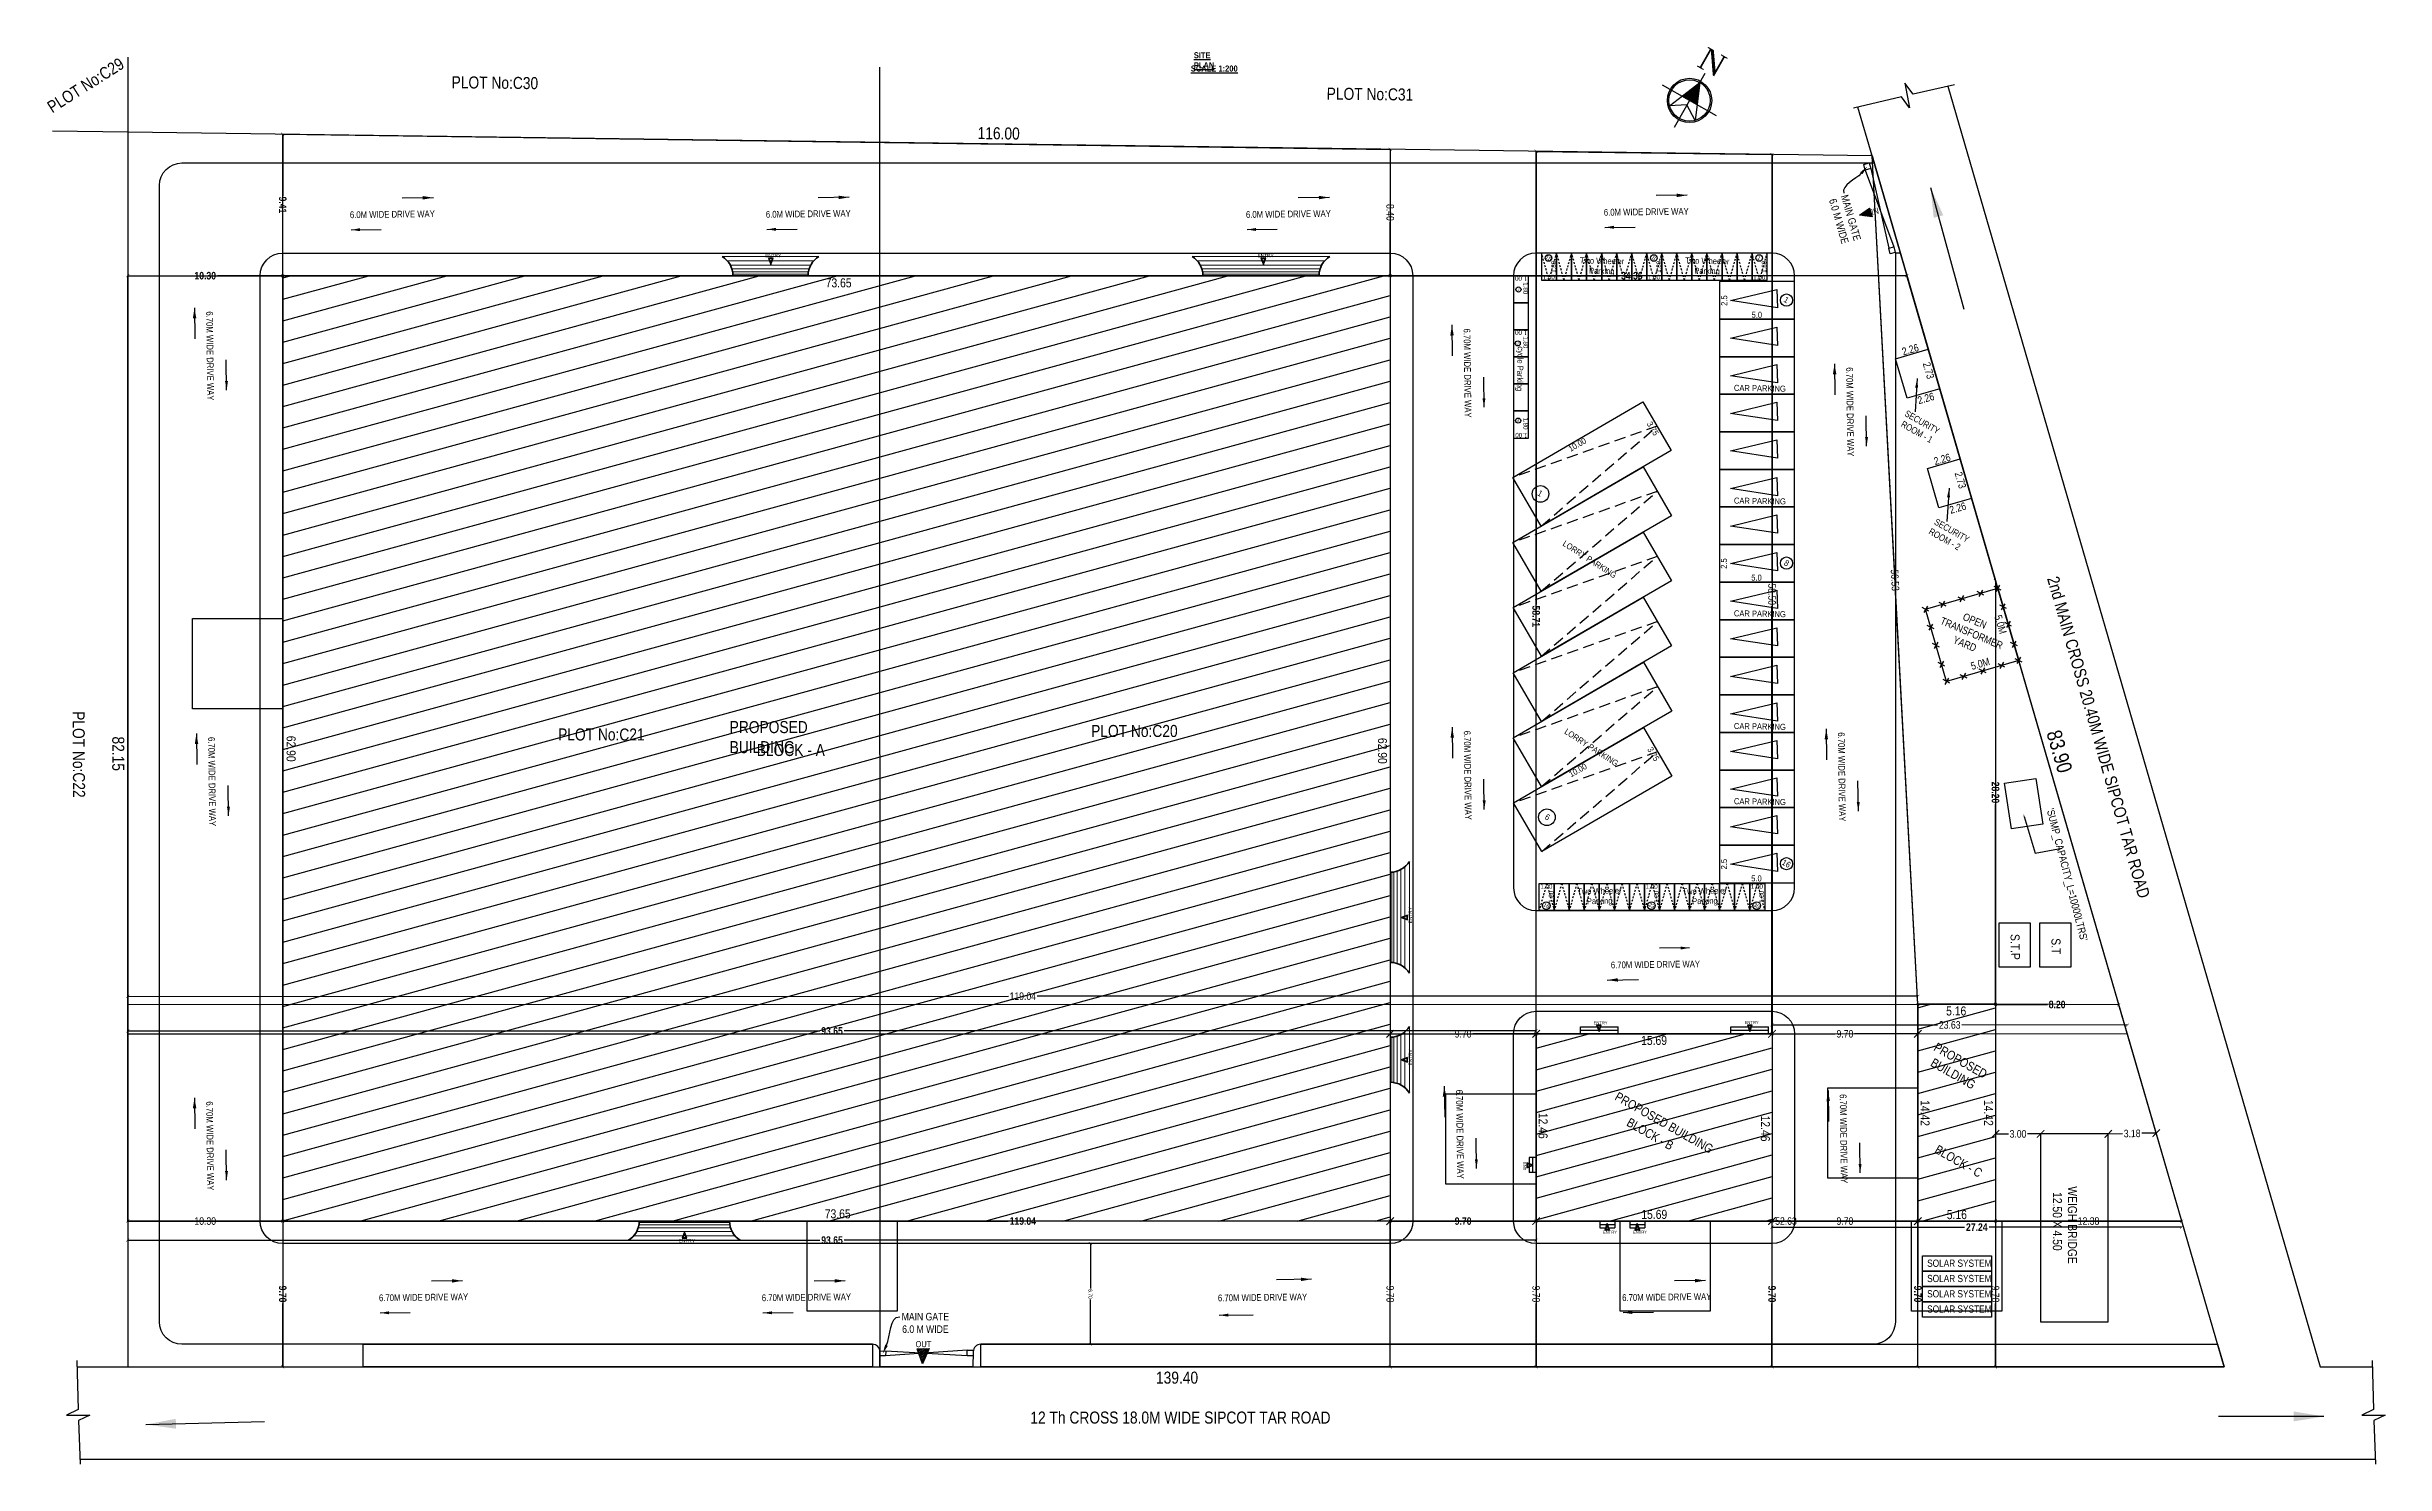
# Model space of a CAD drawing. Header units: metres. Extents: x -488 to 4759, y 38 to 2071.
# Drawn here: x 3045.6 to 3201.1, y 38.9 to 133.2 of the extents above; entities that cross this region are included whole.
import ezdxf
from ezdxf import colors
from ezdxf.entities.mleader import LeaderData, LeaderLine
from ezdxf.lldxf.tags import DXFTag
from ezdxf.math import Vec2, Vec3

# ---------------------------------------------------------------- set-up
doc = ezdxf.new("R2010")
doc.units = ezdxf.units.M
doc.header["$MEASUREMENT"] = 0
doc.linetypes.add('DASHED2', pattern=[0.375, 0.25, -0.125])
doc.linetypes.add('HIDDEN', pattern=[0.375, 0.25, -0.125])
doc.layers.add('0 @ 1', color=7, linetype='Continuous')
doc.styles.add('2', font='swissc.ttf', dxfattribs={"height": 0.23})
doc.styles.add('CODE', font='swissc.ttf', dxfattribs={"height": 0.25})
doc.styles.add('default_mm', font='ARIALN.TTF', dxfattribs={"height": 30})
doc.styles.get("Standard").update_dxf_attribs({"font": 'arial.ttf', "height": 0.23})
doc.styles.add('USA TEXT', font='GOTHIC.TTF', dxfattribs={"height": 0.5})
tags = doc.linetypes.add('00$1$HIDDEN', pattern=[0.375, 0.25, -0.125]).pattern_tags.tags
tags[6:7] = [DXFTag(74, 4), DXFTag(75, 0), DXFTag(340, '0'), DXFTag(46, 1.0), DXFTag(50, 0.0), DXFTag(44, 0.0), DXFTag(45, 0.0)]
tags[4:5] = [DXFTag(74, 4), DXFTag(75, 0), DXFTag(340, '0'), DXFTag(46, 1.0), DXFTag(50, 0.0), DXFTag(44, 0.0), DXFTag(45, 0.0)]
doc.dimstyles.new('OUTER', dxfattribs={"dimscale": 0, "dimtxt": 0.3, "dimasz": 0.18, "dimexe": 0.18, "dimexo": 0.0625, "dimgap": 0.09, "dimtad": 0, "dimzin": 0, "dimdsep": 46, "dimtxsty": 'CODE', "dimcen": 0.09, "dimse1": 1, "dimse2": 1, "dimclrd": 8, "dimclrt": 1, "dimadec": 0, "dimazin": 0, "dimtfac": 1, "dimtofl": 0, "dimtmove": 0, "dimatfit": 3, "dimfxl": 0, "dimtolj": 1, "dimtzin": 0, "dimarcsym": 0})
pattern_1 = [(15.353842, (-11974.0462, 6066.174), (-0.36407161, 1.32592491), [])]

msp = doc.modelspace()

# ---------------------------------------------------------------- texts
at = {"lineweight": -2, "style": '2'}
for s, height, rotation, p in [('ENTRY', 0.23, 0.0004421, (3093.35524, 119.15925)), ('ENTRY', 0.23, 0.0004421, (3126.10369, 119.15488)), ('ENTRY', 0.23, 90.0004421, (3136.37231, 74.84872)), ('ENTRY', 0.2, 0.0004421, (3148.44679, 68.12237)), ('ENTRY', 0.2, 0.0004421, (3158.49213, 68.14393)), ('ENTRY', 0.23, 90.0004421, (3136.37536, 65.38484)), ('ENT', 0.2, 270.0004421, (3143.7612, 58.962)), ('ENTRY', 0.23, 0.0004421, (3087.61318, 53.61155)), ('ENTRY', 0.2, 0.0004421, (3149.0696, 54.19665)), ('ENTRY', 0.2, 0.0004421, (3151.0696, 54.19667))]:
    msp.add_text(s, height=height, rotation=rotation, dxfattribs=at).set_placement(p)
at = {"linetype": 'ByBlock', "lineweight": 30, "style": '2'}
for s, insert, char_height, width, attachment_point, rotation in [('PLOT No:C29', (3045.5186, 129.40586), 0.8, 5.7564431, 1, 32.3043527), ('PLOT No:C30', (3072.50863, 131.20759), 0.8, 13.3940706, 1, 359.3538424), ('PLOT No:C31', (3130.70156, 130.44888), 0.8, 13.3940706, 1, 359.3538424), ('6.0M WIDE DRIVE WAY', (3065.73871, 122.20984), 0.448, 9.999999999999999e-16, 1, 0.718105), ('6.0M WIDE DRIVE WAY', (3093.39728, 122.23663), 0.448, 9.999999999999999e-16, 1, 0.718105), ('6.0M WIDE DRIVE WAY', (3125.325, 122.22578), 0.448, 9.999999999999999e-16, 1, 0.718105), ('6.0M WIDE DRIVE WAY', (3149.12399, 122.37184), 0.448, 9.999999999999999e-16, 1, 0.718105), ('6.70M WIDE DRIVE WAY', (3056.62986, 115.56351), 0.448, 9.999999999999999e-16, 1, 270.718105), ('6.70M WIDE DRIVE WAY', (3140.24962, 114.42243), 0.448, 9.999999999999999e-16, 1, 270.718105), ('6.70M WIDE DRIVE WAY', (3165.69219, 111.84203), 0.448, 9.999999999999999e-16, 1, 270.718105), ('3.75', (3151.95959, 108.07234), 0.4, 1.1e-15, 7, 301.1632195), ('10.00', (3147.81188, 107.17335), 0.4, 1.1e-15, 3, 29.382541), ('1', (3145.10918, 103.55836), 0.4, 1.1e-15, 3, 330.3538424), ('PLOT No:C22', (3048.09599, 88.96208), 0.8, 8.558929, 1, 270.3538424), ('6.70M WIDE DRIVE WAY', (3056.75835, 87.24186), 0.448, 9.999999999999999e-16, 1, 270.718105), ('6.70M WIDE DRIVE WAY', (3140.26553, 87.65948), 0.448, 9.999999999999999e-16, 1, 270.718105), ('6.70M WIDE DRIVE WAY', (3165.14114, 87.55422), 0.448, 9.999999999999999e-16, 1, 270.718105), ('3.75', (3151.99607, 86.41116), 0.4, 1.1e-15, 7, 301.1632195), ('10.00', (3147.84836, 85.51217), 0.4, 1.1e-15, 3, 29.382541), ('6', (3145.59714, 82.01116), 0.4, 1.1e-15, 3, 330.3538424), ('S.T.P', (3176.77346, 74.13733), 0.6, 2.4553937, 1, 270.8740504), ('S.T', (3179.49134, 73.85132), 0.6, 2.4553937, 1, 270.8740504), ('6.70M WIDE DRIVE WAY', (3149.58962, 72.29366), 0.448, 9.999999999999999e-16, 1, 0.718105), ('6.70M WIDE DRIVE WAY', (3056.63027, 63.00113), 0.448, 9.999999999999999e-16, 1, 270.718105), ('6.70M WIDE DRIVE WAY', (3139.74504, 63.77908), 0.448, 9.999999999999999e-16, 1, 270.718105), ('PROPOSED BUILDING', (3150.09783, 63.65331), 0.6, 9.1753112, 1, 330.3538424), ('6.70M WIDE DRIVE WAY', (3165.26381, 63.47922), 0.448, 9.999999999999999e-16, 1, 270.718105), ('BLOCK - B', (3150.88133, 61.93309), 0.6, 4.3415065, 1, 330.3538424), ('BLOCK - C', (3171.37446, 60.12972), 0.6, 4.3415065, 1, 330.3538424), ('WEIGH BRIDGE\\P  12.50 X 4.50', (3180.58807, 57.34364), 0.6, 6.6740968, 1, 270.0004421), ('SOLAR SYSTEM', (3170.62859, 52.46932), 0.48, 6e-16, 1, 0.0004421), ('SOLAR SYSTEM', (3170.62859, 51.45211), 0.48, 6e-16, 1, 0.0004421), ('6.70M WIDE DRIVE WAY', (3067.67122, 50.14711), 0.448, 9.999999999999999e-16, 1, 0.718105), ('6.70M WIDE DRIVE WAY', (3093.13102, 50.14731), 0.448, 9.999999999999999e-16, 1, 0.718105), ('6.70M WIDE DRIVE WAY', (3123.46347, 50.13901), 0.448, 9.999999999999999e-16, 1, 0.718105), ('6.70M WIDE DRIVE WAY', (3150.34599, 50.1646), 0.448, 9.999999999999999e-16, 1, 0.718105), ('SOLAR SYSTEM', (3170.6286, 50.43489), 0.48, 6e-16, 1, 0.0004421), ('SOLAR SYSTEM', (3170.62861, 49.41768), 0.48, 6e-16, 1, 0.0004421)]:
    msp.add_mtext(s, dxfattribs=dict(at, insert=insert, char_height=char_height, width=width, attachment_point=attachment_point, rotation=rotation))
at = {"lineweight": 30, "char_height": 0.4, "attachment_point": 1, "style": '2'}
for s, insert, width in [('{\\fSwis721 Cn BT|b1|i0|c0|p34;\\LSITE PLAN}', (3121.86113, 132.80176), 2.2141299), ('{\\fSwis721 Cn BT|b1|i0|c0|p34;\\LSCALE 1:200}', (3121.66309, 131.91635), 3.2912625)]:
    msp.add_mtext(s, dxfattribs=dict(at, insert=insert, width=width))
at = {"attachment_point": 1}
for s, width, gutter_width, heights, insert, char_height, rotation, style in [('{\\Ftimes|c0;N}', 0.7437649, 1.28586, [0], (3155.99463, 133.1977), 1.5, 330.3538424, 'USA TEXT'), ("'SUMP_CAPACITY_L=10000LTRS'", 378.9892735, 150, [8.26319], (3179.0485, 82.54319), 0.5, 284.515665, 'default_mm')]:
    msp.add_mtext_dynamic_manual_height_columns(s, width=width, gutter_width=gutter_width, heights=heights, dxfattribs=dict(at, insert=insert, char_height=char_height, rotation=rotation, style=style))
at = {"lineweight": -2, "attachment_point": 5, "style": 'CODE'}
for s, insert, char_height, rotation in [('\\A1;116.00', (3108.88388, 127.39842), 0.8, 359.218936), ('\\A1;73.65', (3098.24108, 117.45086), 0.6, 0.0004421), ('\\A1;2.26', (3169.50845, 113.01689), 0.5, 16.2024353), ('\\A1;2.73', (3170.72119, 111.62338), 0.5, 286.2024353), ('\\A1;2.26', (3170.54647, 109.77215), 0.5, 16.2024353), ('\\A1;2.26', (3171.62875, 105.71995), 0.5, 16.2024353), ('\\A1;2.73', (3172.84149, 104.32644), 0.5, 286.2024353), ('\\A1;2.26', (3172.66676, 102.47521), 0.5, 16.2024353), ('2nd MAIN CROSS 20.40M WIDE SIPCOT TAR ROAD', (3182.02595, 87.22451), 0.8, 285.960746), ('\\A1;82.15', (3050.33234, 86.12643), 0.8, 270), ('\\A1;62.90', (3061.82704, 86.45853), 0.6, 270.0004421), ('\\A1;62.90', (3134.404, 86.31754), 0.6, 270.0004421), ('\\A1;83.90', (3179.42173, 86.27757), 1, 286.2024353), ('\\A1;5.16', (3172.56032, 69.00747), 0.6, 0.0004421), ('\\A1;15.69', (3152.46784, 67.04993), 0.6, 0.0004421), ('PROPOSED \\PBUILDING', (3172.60171, 65.27447), 0.6, 330.3538424), ('\\A1;14.42', (3170.48719, 62.21821), 0.6, 270.0004421), ('\\A1;14.42', (3174.71197, 62.22919), 0.6, 270.0004421), ('\\A1;12.46', (3145.08411, 61.37174), 0.6, 270.0004421), ('\\A1;12.46', (3159.86613, 61.18742), 0.6, 270.0004421), ('\\A1;73.65', (3098.18001, 55.51016), 0.6, 0.0004421), ('\\A1;15.69', (3152.48065, 55.47425), 0.6, 0.0004421), ('\\A1;5.16', (3172.60424, 55.46058), 0.6, 0.0004421), ('\\A1;139.40', (3120.74531, 44.60848), 0.8, 0), ('12 Th CROSS 18.0M WIDE SIPCOT TAR ROAD', (3120.97118, 41.9532), 0.8, 0)]:
    msp.add_mtext(s, dxfattribs=dict(at, insert=insert, char_height=char_height, rotation=rotation))
at = {"lineweight": 30, "attachment_point": 5}
for s, insert, char_height, rotation, style in [('\\A1;IN', (3167.1582, 122.21335), 0.4, 13.6656606, '2'), ('\\A1;1.80', (3145.77945, 118.52021), 0.3, 90.0004421, 'CODE'), ('\\A1;1.80', (3152.77945, 118.52027), 0.3, 90.0004421, 'CODE'), ('\\A1;1.80', (3159.77945, 118.52032), 0.3, 90.0004421, 'CODE'), ('\\A1;1.00', (3143.62367, 117.74882), 0.3, 179.2092618, 'CODE'), ('\\A1;1.80', (3143.92917, 117.09938), 0.3, 269.2092618, 'CODE'), ('\\A1;1.00', (3145.46534, 117.83555), 0.3, 0.0004421, 'CODE'), ('\\A1;1.00', (3152.46534, 117.8356), 0.3, 0.0004421, 'CODE'), ('\\A1;1.00', (3159.46534, 117.83566), 0.3, 0.0004421, 'CODE'), ('\\A1;1.00', (3143.6237, 114.14882), 0.3, 179.2092618, 'CODE'), ('\\A1;1.80', (3143.9292, 113.49938), 0.3, 269.2092618, 'CODE'), ('\\A1;1.00', (3143.64079, 107.31294), 0.3, 177.3561553, 'CODE'), ('\\A1;1.80', (3143.92924, 108.09938), 0.3, 269.2092618, 'CODE'), ('\\A1;1.00', (3145.30745, 77.29126), 0.3, 0.0004421, 'CODE'), ('\\A1;1.80', (3145.62157, 76.6066), 0.3, 90.0004421, 'CODE'), ('\\A1;1.00', (3152.30745, 77.29131), 0.3, 0.0004421, 'CODE'), ('\\A1;1.80', (3152.62157, 76.60665), 0.3, 90.0004421, 'CODE'), ('\\A1;1.00', (3159.30745, 77.29136), 0.3, 0.0004421, 'CODE'), ('\\A1;1.80', (3159.62157, 76.6067), 0.3, 90.0004421, 'CODE'), ('\\A1;OUT', (3103.87982, 46.84217), 0.4, 359.9293193, '2')]:
    msp.add_mtext(s, dxfattribs=dict(at, insert=insert, char_height=char_height, rotation=rotation, style=style))
at = {"linetype": 'ByBlock', "lineweight": 30, "char_height": 0.25, "attachment_point": 5, "rotation": 330.3538424}
for s, insert in [('{\\fArial CE|b0|i0|c238|p34;\\C0;1\\fArial CE|b0|i0|c0|p34;5}', (3145.44421, 119.10296)), ('{\\C0;8}', (3152.45956, 119.10352)), ('{\\C0;1}', (3159.45035, 119.11609)), ('{\\C0;23}', (3152.30169, 76.0234)), ('{\\C0;16}', (3145.30673, 76.02273)), ('{\\C0;30}', (3159.29247, 76.01093))]:
    msp.add_mtext_dynamic_manual_height_columns(s, width=0.3427956, gutter_width=45, heights=[0], dxfattribs=dict(at, insert=insert))
at = {"lineweight": 30}
for s, insert, char_height, width, attachment_point, rotation, style in [('\\A1;Two Wheeler Parking ', (3148.99979, 118.52181), 0.4, 3.345468, 5, 358.6562199, '2'), ('\\A1;Two Wheeler Parking ', (3155.99979, 118.52187), 0.4, 3.345468, 5, 358.6562199, '2'), ('\\A1;1', (3143.48149, 117.02361), 0.168364, 0.0883859, 5, 330.3538424, '2'), ('\\A1;2.5', (3157.13531, 116.27559), 0.4, 0.8030519, 5, 89.7692298, '2'), ('\\A1;5.0', (3159.30205, 115.3277), 0.4, 0.8030519, 5, 359.4839633, '2'), ('\\A1;1', (3161.26607, 116.32645), 0.4, 0.2150649, 5, 330.3538424, '2'), ('\\A1;cycle Parking ', (3143.5078, 111.73759), 0.4, 2.6772468, 5, 268.5306509, '2'), ('\\A1;3', (3143.4089, 113.43068), 0.168364, 0.0905228, 5, 330.3538424, '2'), ('\\A1; CAR PARKING', (3159.43489, 110.44042), 0.4, 3.903896, 5, 358.9647727, '2'), ('\\A1;6', (3143.43962, 108.29534), 0.168364, 0.0905228, 5, 330.3538424, '2'), ('\\A1; CAR PARKING', (3159.43495, 102.94042), 0.4, 3.903896, 5, 358.9647727, '2'), ('  LORRY PARKING ', (3146.33084, 100.49613), 0.4, 5.1145284, 1, 327.1588708, 'CODE'), ('\\A1;2.5', (3157.11289, 98.77805), 0.4, 0.8030519, 5, 89.7692298, '2'), ('\\A1;5.0', (3159.28081, 97.84182), 0.4, 0.8030519, 5, 359.4839633, '2'), ('\\A1;8', (3161.28122, 98.80752), 0.4, 0.2150649, 5, 330.3538424, '2'), ('\\A1; CAR PARKING', (3159.43501, 95.44042), 0.4, 3.903896, 5, 358.9647727, '2'), ('        OPEN \\PTRANSFORMER \\P        YARD  ', (3171.97019, 96.00947), 0.5, 3.0919169, 1, 337.1399726, '2'), ('5.0M', (3175.57236, 95.41372), 0.5, 1.279026, 1, 286.2024353, '2'), ('5.0M', (3173.47379, 92.17764), 0.5, 1.279026, 1, 16.2024353, '2'), ('  LORRY PARKING ', (3146.4468, 87.98578), 0.4, 5.1145284, 1, 327.1588708, 'CODE'), ('\\A1; CAR PARKING', (3159.43507, 87.94042), 0.4, 3.903896, 5, 358.9647727, '2'), ('\\A1; CAR PARKING', (3159.43511, 82.94042), 0.4, 3.903896, 5, 358.9647727, '2'), ('\\A1;2.5', (3157.12075, 78.77986), 0.4, 0.8030519, 5, 89.7692298, '2'), ('\\A1;5.0', (3159.27816, 77.82852), 0.4, 0.8030519, 5, 359.4839633, '2'), ('\\A1;16', (3161.26035, 78.8192), 0.4, 0.2150649, 5, 330.3538424, '2'), ('\\A1;Two Wheeler Parking ', (3148.8419, 76.60505), 0.4, 3.345468, 5, 1.3446643, '2'), ('\\A1;Two Wheeler Parking ', (3155.8419, 76.6051), 0.4, 3.345468, 5, 1.3446643, '2')]:
    msp.add_mtext(s, dxfattribs=dict(at, insert=insert, char_height=char_height, width=width, attachment_point=attachment_point, rotation=rotation, style=style))
at = {"lineweight": -2, "char_height": 0.440585, "attachment_point": 1, "rotation": 330.3538424, "style": 'CODE'}
for s, insert, width in [('SECURITY \\P ROOM - 1', (3169.29979, 109.01065), 2.8427038), ('SECURITY \\PROOM - 2', (3171.26814, 101.80018), 3.002938)]:
    msp.add_mtext(s, dxfattribs=dict(at, insert=insert, width=width))
at = {"linetype": 'ByBlock', "lineweight": 30, "char_height": 0.8, "attachment_point": 1, "style": '2'}
for s, insert, width in [('PLOT No:C21', (3079.58525, 87.80716), 12.13845), ('PROPOSED BUILDING', (3090.99368, 88.29884), 9.1753112), ('PLOT No:C20', (3115.02996, 88.04051), 13.3940706), ('BLOCK - A', (3092.79348, 86.77449), 4.3415065)]:
    msp.add_mtext(s, dxfattribs=dict(at, insert=insert, width=width))

# ---------------------------------------------------------------- blocks, each defined once
blk = doc.blocks.new('_ArchTick')
at = {"const_width": 0.15}
blk.add_lwpolyline([(-0.5, -0.5), (0.5, 0.5)], dxfattribs=at)
blk = doc.blocks.new('*D432')
at = {"color": 0, "lineweight": -2, "ltscale": 400}
for p, q in [((3134.92, 126.34), (3134.92, 122.78)), ((3134.92, 117.93), (3134.92, 121.5))]:
    blk.add_line(p, q, dxfattribs=at)
at = {"layer": 'Defpoints', "color": 0, "lineweight": -2, "ltscale": 400}
for p in [(3134.92, 126.34), (3134.92, 126.34), (3134.92, 117.93)]:
    blk.add_point(p, dxfattribs=at)
at = {"color": 0, "lineweight": -2, "ltscale": 400, "xscale": 0.2, "yscale": 0.2, "zscale": 0.2}
for p, rotation in [((3134.92, 126.34), 90.00044213215008), ((3134.92, 117.93), 270.0004421321501)]:
    blk.add_blockref('_ArchTick', p, dxfattribs=dict(at, rotation=rotation))
at = {"color": 0, "ltscale": 400, "insert": (3134.92, 122.14), "char_height": 0.25, "attachment_point": 5, "rotation": 270.0004, "style": 'CODE'}
blk.add_mtext('\\A1;{\\H2x;8.40}', dxfattribs=at)
blk = doc.blocks.new('*D431')
at = {"color": 0, "lineweight": -2, "ltscale": 400}
for p, q in [((3134.92, 117.93), (3150.18, 117.93)), ((3169.28, 117.93), (3151.8, 117.93))]:
    blk.add_line(p, q, dxfattribs=at)
at = {"layer": 'Defpoints', "color": 0, "lineweight": -2, "ltscale": 400}
for p in [(3134.92, 117.93), (3169.28, 117.93), (3169.28, 117.93)]:
    blk.add_point(p, dxfattribs=at)
at = {"color": 0, "lineweight": -2, "ltscale": 400, "xscale": 0.2, "yscale": 0.2, "zscale": 0.2}
for p, rotation in [((3134.92, 117.93), 180.0004421320107), ((3169.28, 117.93), 0.0004421320106952)]:
    blk.add_blockref('_ArchTick', p, dxfattribs=dict(at, rotation=rotation))
at = {"color": 0, "ltscale": 400, "insert": (3150.99, 117.93), "char_height": 0.25, "attachment_point": 5, "rotation": 0.0004, "style": 'CODE'}
blk.add_mtext('\\A1;{\\fSwis721 Cn BT|b1|i0|c0|p34;\\H2x;34.36}', dxfattribs=at)
blk = doc.blocks.new('*D430')
at = {"color": 0, "lineweight": -2, "ltscale": 400}
for p, q in [((3061.27, 127.34), (3061.27, 123.24)), ((3061.27, 117.93), (3061.27, 122.03))]:
    blk.add_line(p, q, dxfattribs=at)
at = {"layer": 'Defpoints', "color": 0, "lineweight": -2, "ltscale": 400}
for p in [(3061.27, 127.34), (3061.27, 127.34), (3061.27, 117.93)]:
    blk.add_point(p, dxfattribs=at)
at = {"color": 0, "lineweight": -2, "ltscale": 400, "xscale": 0.2, "yscale": 0.2, "zscale": 0.2}
for p, rotation in [((3061.27, 127.34), 90.00044213213941), ((3061.27, 117.93), 270.0004421321394)]:
    blk.add_blockref('_ArchTick', p, dxfattribs=dict(at, rotation=rotation))
at = {"color": 0, "ltscale": 400, "insert": (3061.27, 122.64), "char_height": 0.25, "attachment_point": 5, "rotation": 270.0004, "style": 'CODE'}
blk.add_mtext('\\A1;{\\fSwis721 Cn BT|b1|i0|c0|p34;\\H2x;9.41}', dxfattribs=at)
blk = doc.blocks.new('*D429')
at = {"color": 0, "lineweight": -2, "ltscale": 400}
for p, q in [((3050.97, 117.93), (3055.31, 117.93)), ((3061.27, 117.93), (3056.93, 117.93))]:
    blk.add_line(p, q, dxfattribs=at)
at = {"layer": 'Defpoints', "color": 0, "lineweight": -2, "ltscale": 400}
for p in [(3050.97, 117.93), (3050.97, 117.93), (3061.27, 117.93)]:
    blk.add_point(p, dxfattribs=at)
at = {"color": 0, "lineweight": -2, "ltscale": 400, "xscale": 0.2, "yscale": 0.2, "zscale": 0.2}
for p, rotation in [((3050.97, 117.93), 180.000442132092), ((3061.27, 117.93), 0.0004421320919779)]:
    blk.add_blockref('_ArchTick', p, dxfattribs=dict(at, rotation=rotation))
at = {"color": 0, "ltscale": 400, "insert": (3056.12, 117.93), "char_height": 0.25, "attachment_point": 5, "rotation": 0.0004, "style": 'CODE'}
blk.add_mtext('\\A1;{\\fSwis721 Cn BT|b1|i0|c0|p34;\\H2x;10.30}', dxfattribs=at)
blk = doc.blocks.new('*D428')
at = {"color": 0, "lineweight": -2, "ltscale": 400}
for p, q in [((3050.97, 55.03), (3055.33, 55.03)), ((3061.27, 55.03), (3056.92, 55.03))]:
    blk.add_line(p, q, dxfattribs=at)
at = {"layer": 'Defpoints', "color": 0, "lineweight": -2, "ltscale": 400}
for p in [(3050.97, 55.03), (3050.97, 55.03), (3061.27, 55.03)]:
    blk.add_point(p, dxfattribs=at)
at = {"color": 0, "lineweight": -2, "ltscale": 400, "xscale": 0.2, "yscale": 0.2, "zscale": 0.2}
for p, rotation in [((3050.97, 55.03), 180.0000000036869), ((3061.27, 55.03), 3.6869707e-09)]:
    blk.add_blockref('_ArchTick', p, dxfattribs=dict(at, rotation=rotation))
at = {"color": 0, "ltscale": 400, "insert": (3056.12, 55.03), "char_height": 0.25, "attachment_point": 5, "rotation": 0, "style": 'CODE'}
blk.add_mtext('\\A1;{\\H2x;10.30}', dxfattribs=at)
blk = doc.blocks.new('*D427')
at = {"color": 0, "lineweight": -2, "ltscale": 0.5}
for p, q in [((3061.27, 55.03), (3061.27, 50.83)), ((3061.27, 45.33), (3061.27, 49.54))]:
    blk.add_line(p, q, dxfattribs=at)
at = {"layer": 'Defpoints', "color": 0, "lineweight": -2, "ltscale": 0.5}
for p in [(3061.27, 55.03), (3061.27, 45.33), (3061.27, 45.33)]:
    blk.add_point(p, dxfattribs=at)
at = {"color": 0, "lineweight": -2, "ltscale": 0.5, "xscale": 0.2, "yscale": 0.2, "zscale": 0.2}
for p, rotation in [((3061.27, 55.03), 90.00044213216324), ((3061.27, 45.33), 270.0004421321632)]:
    blk.add_blockref('_ArchTick', p, dxfattribs=dict(at, rotation=rotation))
at = {"color": 0, "ltscale": 0.5, "insert": (3061.27, 50.18), "char_height": 0.25, "attachment_point": 5, "rotation": 270.0004, "style": 'CODE'}
blk.add_mtext('\\A1;{\\fSwis721 Cn BT|b1|i0|c0|p34;\\H2x;9.70}', dxfattribs=at)
blk = doc.blocks.new('*D426')
at = {"color": 0, "lineweight": -2, "ltscale": 0.5}
for p, q in [((3134.92, 55.03), (3134.92, 50.82)), ((3134.92, 45.33), (3134.92, 49.54))]:
    blk.add_line(p, q, dxfattribs=at)
at = {"layer": 'Defpoints', "color": 0, "lineweight": -2, "ltscale": 0.5}
for p in [(3134.92, 55.03), (3134.92, 45.33), (3134.92, 45.33)]:
    blk.add_point(p, dxfattribs=at)
at = {"color": 0, "lineweight": -2, "ltscale": 0.5, "xscale": 0.2, "yscale": 0.2, "zscale": 0.2}
for p, rotation in [((3134.92, 55.03), 90.00044213214794), ((3134.92, 45.33), 270.000442132148)]:
    blk.add_blockref('_ArchTick', p, dxfattribs=dict(at, rotation=rotation))
at = {"color": 0, "ltscale": 0.5, "insert": (3134.92, 50.18), "char_height": 0.25, "attachment_point": 5, "rotation": 270.0004, "style": 'CODE'}
blk.add_mtext('\\A1;{\\H2x;9.70}', dxfattribs=at)
blk = doc.blocks.new('*D425')
at = {"color": 0, "lineweight": -2, "ltscale": 0.5}
for p, q in [((3144.62, 55.03), (3144.62, 50.83)), ((3144.62, 45.33), (3144.62, 49.54))]:
    blk.add_line(p, q, dxfattribs=at)
at = {"layer": 'Defpoints', "color": 0, "lineweight": -2, "ltscale": 0.5}
for p in [(3144.62, 55.03), (3144.62, 45.33), (3144.62, 45.33)]:
    blk.add_point(p, dxfattribs=at)
at = {"color": 0, "lineweight": -2, "ltscale": 0.5, "xscale": 0.2, "yscale": 0.2, "zscale": 0.2}
for p, rotation in [((3144.62, 55.03), 90.00044213212645), ((3144.62, 45.33), 270.0004421321265)]:
    blk.add_blockref('_ArchTick', p, dxfattribs=dict(at, rotation=rotation))
at = {"color": 0, "ltscale": 0.5, "insert": (3144.62, 50.18), "char_height": 0.25, "attachment_point": 5, "rotation": 270.0004, "style": 'CODE'}
blk.add_mtext('\\A1;{\\H2x;9.70}', dxfattribs=at)
blk = doc.blocks.new('*D424')
at = {"color": 0, "lineweight": -2}
for p, q in [((3134.92, 55.03), (3139.13, 55.03)), ((3144.62, 55.03), (3140.42, 55.03))]:
    blk.add_line(p, q, dxfattribs=at)
at = {"layer": 'Defpoints', "color": 0, "lineweight": -2}
for p in [(3134.92, 55.03), (3144.62, 55.03), (3144.62, 55.03)]:
    blk.add_point(p, dxfattribs=at)
at = {"color": 0, "lineweight": -2, "xscale": 0.5, "yscale": 0.5, "zscale": 0.5}
for p, rotation in [((3134.92, 55.03), 180.0004421321315), ((3144.62, 55.03), 0.0004421321314926)]:
    blk.add_blockref('_ArchTick', p, dxfattribs=dict(at, rotation=rotation))
at = {"color": 0, "lineweight": -2, "insert": (3139.77, 55.03), "char_height": 0.25, "attachment_point": 5, "rotation": 0.0004, "style": 'CODE'}
blk.add_mtext('\\A1;{\\fSwis721 Cn BT|b1|i0|c0|p34;\\H2x;9.70}', dxfattribs=at)
blk = doc.blocks.new('*D423')
at = {"color": 0, "lineweight": -2}
for p, q in [((3134.92, 67.49), (3139.13, 67.49)), ((3144.62, 67.49), (3140.41, 67.49))]:
    blk.add_line(p, q, dxfattribs=at)
at = {"layer": 'Defpoints', "color": 0, "lineweight": -2}
for p in [(3134.92, 67.49), (3134.92, 67.49), (3144.62, 67.49)]:
    blk.add_point(p, dxfattribs=at)
at = {"color": 0, "lineweight": -2, "xscale": 0.5, "yscale": 0.5, "zscale": 0.5}
for p, rotation in [((3134.92, 67.49), 180.0004421321506), ((3144.62, 67.49), 0.0004421321506509)]:
    blk.add_blockref('_ArchTick', p, dxfattribs=dict(at, rotation=rotation))
at = {"color": 0, "lineweight": -2, "insert": (3139.77, 67.49), "char_height": 0.25, "attachment_point": 5, "rotation": 0.0004, "style": 'CODE'}
blk.add_mtext('\\A1;{\\H2x;9.70}', dxfattribs=at)
blk = doc.blocks.new('*D422')
at = {"color": 0, "lineweight": -2}
for p, q in [((3160.31, 67.49), (3164.52, 67.49)), ((3170.01, 67.49), (3165.8, 67.49))]:
    blk.add_line(p, q, dxfattribs=at)
at = {"layer": 'Defpoints', "color": 0, "lineweight": -2}
for p in [(3160.31, 67.49), (3170.01, 67.49), (3170.01, 67.49)]:
    blk.add_point(p, dxfattribs=at)
at = {"color": 0, "lineweight": -2, "xscale": 0.5, "yscale": 0.5, "zscale": 0.5}
for p, rotation in [((3160.31, 67.49), 180.0004421321664), ((3170.01, 67.49), 0.0004421321664024)]:
    blk.add_blockref('_ArchTick', p, dxfattribs=dict(at, rotation=rotation))
at = {"color": 0, "lineweight": -2, "insert": (3165.16, 67.49), "char_height": 0.25, "attachment_point": 5, "rotation": 0.0004, "style": 'CODE'}
blk.add_mtext('\\A1;{\\H2x;9.70}', dxfattribs=at)
blk = doc.blocks.new('*D421')
at = {"color": 0, "lineweight": -2, "ltscale": 400}
for p, q in [((3175.17, 69.45), (3178.63, 69.44)), ((3183.37, 69.42), (3179.92, 69.44))]:
    blk.add_line(p, q, dxfattribs=at)
at = {"layer": 'Defpoints', "color": 0, "lineweight": -2, "ltscale": 400}
for p in [(3175.17, 69.45), (3183.37, 69.42), (3183.37, 69.42)]:
    blk.add_point(p, dxfattribs=at)
at = {"color": 0, "lineweight": -2, "ltscale": 400, "xscale": 0.2, "yscale": 0.2, "zscale": 0.2}
for p, rotation in [((3175.17, 69.45), 179.7943411238557), ((3183.37, 69.42), 359.7943411238556)]:
    blk.add_blockref('_ArchTick', p, dxfattribs=dict(at, rotation=rotation))
at = {"color": 0, "ltscale": 400, "insert": (3179.27, 69.44), "char_height": 0.25, "attachment_point": 5, "rotation": 359.7943, "style": 'CODE'}
blk.add_mtext('\\A1;{\\fSwis721 Cn BT|b1|i0|c0|p34;\\H2x;8.20}', dxfattribs=at)
blk = doc.blocks.new('*D420')
at = {"color": 0, "lineweight": -2}
for p, q in [((3175.17, 60.83), (3176.03, 60.83)), ((3178.17, 60.83), (3177.31, 60.83))]:
    blk.add_line(p, q, dxfattribs=at)
at = {"layer": 'Defpoints', "color": 0, "lineweight": -2}
for p in [(3175.17, 60.83), (3175.17, 60.83), (3178.17, 60.83)]:
    blk.add_point(p, dxfattribs=at)
at = {"color": 0, "lineweight": -2, "xscale": 0.5, "yscale": 0.5, "zscale": 0.5}
for p, rotation in [((3175.17, 60.83), 180.0004421323777), ((3178.17, 60.83), 0.0004421323776692999)]:
    blk.add_blockref('_ArchTick', p, dxfattribs=dict(at, rotation=rotation))
at = {"color": 0, "lineweight": -2, "insert": (3176.67, 60.83), "char_height": 0.25, "attachment_point": 5, "rotation": 0.0004, "style": 'CODE'}
blk.add_mtext('\\A1;{\\H2x;3.00}', dxfattribs=at)
blk = doc.blocks.new('*D419')
at = {"color": 0, "lineweight": -2, "ltscale": 400}
for p, q in [((3175.17, 55.03), (3180.57, 55.03)), ((3187.55, 55.03), (3182.16, 55.03))]:
    blk.add_line(p, q, dxfattribs=at)
at = {"layer": 'Defpoints', "color": 0, "lineweight": -2, "ltscale": 400}
for p in [(3175.17, 55.03), (3187.55, 55.03), (3187.55, 55.03)]:
    blk.add_point(p, dxfattribs=at)
at = {"color": 0, "lineweight": -2, "ltscale": 400, "xscale": 0.2, "yscale": 0.2, "zscale": 0.2}
for p, rotation in [((3175.17, 55.03), 180.0004421316135), ((3187.55, 55.03), 0.0004421316136347)]:
    blk.add_blockref('_ArchTick', p, dxfattribs=dict(at, rotation=rotation))
at = {"color": 0, "ltscale": 400, "insert": (3181.36, 55.03), "char_height": 0.25, "attachment_point": 5, "rotation": 0.0004, "style": 'CODE'}
blk.add_mtext('\\A1;{\\H2x;12.38}', dxfattribs=at)
blk = doc.blocks.new('*D418')
at = {"color": 0, "lineweight": -2}
for p, q in [((3182.67, 60.83), (3183.62, 60.85)), ((3185.86, 60.88), (3184.91, 60.87))]:
    blk.add_line(p, q, dxfattribs=at)
at = {"layer": 'Defpoints', "color": 0, "lineweight": -2}
for p in [(3182.67, 60.83), (3185.86, 60.88), (3185.86, 60.88)]:
    blk.add_point(p, dxfattribs=at)
at = {"color": 0, "lineweight": -2, "xscale": 0.5, "yscale": 0.5, "zscale": 0.5}
for p, rotation in [((3182.67, 60.83), 180.8092272004359), ((3185.86, 60.88), 0.8092272004359452)]:
    blk.add_blockref('_ArchTick', p, dxfattribs=dict(at, rotation=rotation))
at = {"color": 0, "lineweight": -2, "insert": (3184.26, 60.86), "char_height": 0.25, "attachment_point": 5, "rotation": 0.8092, "style": 'CODE'}
blk.add_mtext('\\A1;{\\H2x;3.18}', dxfattribs=at)
blk = doc.blocks.new('*D417')
at = {"color": 0, "lineweight": -2}
for p, q in [((3160.31, 55.03), (3164.52, 55.03)), ((3170.01, 55.03), (3165.8, 55.03))]:
    blk.add_line(p, q, dxfattribs=at)
at = {"layer": 'Defpoints', "color": 0, "lineweight": -2}
for p in [(3160.31, 55.03), (3170.01, 55.03), (3170.01, 55.03)]:
    blk.add_point(p, dxfattribs=at)
at = {"color": 0, "lineweight": -2, "xscale": 0.5, "yscale": 0.5, "zscale": 0.5}
for p, rotation in [((3160.31, 55.03), 180.0004421324111), ((3170.01, 55.03), 0.0004421324111652)]:
    blk.add_blockref('_ArchTick', p, dxfattribs=dict(at, rotation=rotation))
at = {"color": 0, "lineweight": -2, "insert": (3165.16, 55.03), "char_height": 0.25, "attachment_point": 5, "rotation": 0.0004, "style": 'CODE'}
blk.add_mtext('\\A1;{\\H2x;9.70}', dxfattribs=at)
blk = doc.blocks.new('*D416')
at = {"color": 0, "lineweight": -2, "ltscale": 0.5}
for p, q in [((3160.31, 55.03), (3160.31, 50.83)), ((3160.31, 45.33), (3160.31, 49.54))]:
    blk.add_line(p, q, dxfattribs=at)
at = {"layer": 'Defpoints', "color": 0, "lineweight": -2, "ltscale": 0.5}
for p in [(3160.31, 55.03), (3160.31, 45.33), (3160.31, 45.33)]:
    blk.add_point(p, dxfattribs=at)
at = {"color": 0, "lineweight": -2, "ltscale": 0.5, "xscale": 0.2, "yscale": 0.2, "zscale": 0.2}
for p, rotation in [((3160.31, 55.03), 90.00044213213724), ((3160.31, 45.33), 270.0004421321372)]:
    blk.add_blockref('_ArchTick', p, dxfattribs=dict(at, rotation=rotation))
at = {"color": 0, "ltscale": 0.5, "insert": (3160.31, 50.18), "char_height": 0.25, "attachment_point": 5, "rotation": 270.0004, "style": 'CODE'}
blk.add_mtext('\\A1;{\\fSwis721 Cn BT|b1|i0|c0|p34;\\H2x;9.70}', dxfattribs=at)
blk = doc.blocks.new('*D415')
at = {"color": 0, "lineweight": -2, "ltscale": 400}
for p, q in [((3160.31, 125.99), (3160.31, 97.55)), ((3160.31, 67.49), (3160.31, 95.94))]:
    blk.add_line(p, q, dxfattribs=at)
at = {"layer": 'Defpoints', "color": 0, "lineweight": -2, "ltscale": 400}
for p in [(3160.31, 125.99), (3160.31, 125.99), (3160.31, 67.49)]:
    blk.add_point(p, dxfattribs=at)
at = {"color": 0, "lineweight": -2, "ltscale": 400, "xscale": 0.2, "yscale": 0.2, "zscale": 0.2}
for p, rotation in [((3160.31, 125.99), 90.00044213217377), ((3160.31, 67.49), 270.0004421321738)]:
    blk.add_blockref('_ArchTick', p, dxfattribs=dict(at, rotation=rotation))
at = {"color": 0, "ltscale": 400, "insert": (3160.31, 96.74), "char_height": 0.25, "attachment_point": 5, "rotation": 270.0004, "style": 'CODE'}
blk.add_mtext('\\A1;{\\H2x;58.50}', dxfattribs=at)
blk = doc.blocks.new('*D414')
at = {"color": 0, "lineweight": -2, "ltscale": 400}
for p, q in [((3144.62, 126.21), (3144.62, 96.05)), ((3144.62, 67.49), (3144.62, 94.5))]:
    blk.add_line(p, q, dxfattribs=at)
at = {"layer": 'Defpoints', "color": 0, "lineweight": -2, "ltscale": 400}
for p in [(3144.62, 126.21), (3144.62, 126.21), (3144.62, 67.49)]:
    blk.add_point(p, dxfattribs=at)
at = {"color": 0, "lineweight": -2, "ltscale": 400, "xscale": 0.2, "yscale": 0.2, "zscale": 0.2}
for p, rotation in [((3144.62, 126.21), 90.00044213212631), ((3144.62, 67.49), 270.0004421321263)]:
    blk.add_blockref('_ArchTick', p, dxfattribs=dict(at, rotation=rotation))
at = {"color": 0, "ltscale": 400, "insert": (3144.62, 95.27), "char_height": 0.25, "attachment_point": 5, "rotation": 270.0004, "style": 'CODE'}
blk.add_mtext('\\A1;{\\fSwis721 Cn BT|b1|i0|c0|p34;\\H2x;58.71}', dxfattribs=at)
blk = doc.blocks.new('*D413')
at = {"color": 0, "lineweight": -2, "ltscale": 0.5}
for p, q in [((3170.01, 55.03), (3170.01, 50.83)), ((3170.01, 45.33), (3170.01, 49.54))]:
    blk.add_line(p, q, dxfattribs=at)
at = {"layer": 'Defpoints', "color": 0, "lineweight": -2, "ltscale": 0.5}
for p in [(3170.01, 55.03), (3170.01, 45.33), (3170.01, 45.33)]:
    blk.add_point(p, dxfattribs=at)
at = {"color": 0, "lineweight": -2, "ltscale": 0.5, "xscale": 0.2, "yscale": 0.2, "zscale": 0.2}
for p, rotation in [((3170.01, 55.03), 90.00044213214794), ((3170.01, 45.33), 270.000442132148)]:
    blk.add_blockref('_ArchTick', p, dxfattribs=dict(at, rotation=rotation))
at = {"color": 0, "ltscale": 0.5, "insert": (3170.01, 50.18), "char_height": 0.25, "attachment_point": 5, "rotation": 270.0004, "style": 'CODE'}
blk.add_mtext('\\A1;{\\fSwis721 Cn BT|b1|i0|c0|p34;\\H2x;9.70}', dxfattribs=at)
blk = doc.blocks.new('*D412')
at = {"color": 0, "lineweight": -2, "ltscale": 0.5}
for p, q in [((3175.17, 55.03), (3175.17, 50.83)), ((3175.17, 45.33), (3175.17, 49.54))]:
    blk.add_line(p, q, dxfattribs=at)
at = {"layer": 'Defpoints', "color": 0, "lineweight": -2, "ltscale": 0.5}
for p in [(3175.17, 55.03), (3175.17, 45.33), (3175.17, 45.33)]:
    blk.add_point(p, dxfattribs=at)
at = {"color": 0, "lineweight": -2, "ltscale": 0.5, "xscale": 0.2, "yscale": 0.2, "zscale": 0.2}
for p, rotation in [((3175.17, 55.03), 90.00044213214525), ((3175.17, 45.33), 270.0004421321452)]:
    blk.add_blockref('_ArchTick', p, dxfattribs=dict(at, rotation=rotation))
at = {"color": 0, "ltscale": 0.5, "insert": (3175.17, 50.18), "char_height": 0.25, "attachment_point": 5, "rotation": 270.0004, "style": 'CODE'}
blk.add_mtext('\\A1;{\\H2x;9.70}', dxfattribs=at)
blk = doc.blocks.new('*D411')
at = {"color": 0, "lineweight": -2, "ltscale": 400}
for p, q in [((3134.92, 55.03), (3160.43, 55.03)), ((3187.55, 55.03), (3162.04, 55.03))]:
    blk.add_line(p, q, dxfattribs=at)
at = {"layer": 'Defpoints', "color": 0, "lineweight": -2, "ltscale": 400}
for p in [(3134.92, 55.03), (3187.55, 55.03), (3187.55, 55.03)]:
    blk.add_point(p, dxfattribs=at)
at = {"color": 0, "lineweight": -2, "ltscale": 400, "xscale": 0.2, "yscale": 0.2, "zscale": 0.2}
for p, rotation in [((3134.92, 55.03), 180.0004421320399), ((3187.55, 55.03), 0.0004421320399308)]:
    blk.add_blockref('_ArchTick', p, dxfattribs=dict(at, rotation=rotation))
at = {"color": 0, "ltscale": 400, "insert": (3161.24, 55.03), "char_height": 0.25, "attachment_point": 5, "rotation": 0.0004, "style": 'CODE'}
blk.add_mtext('\\A1;{\\H2x;52.63}', dxfattribs=at)
blk = doc.blocks.new('*D410')
at = {"color": 0, "lineweight": -2, "ltscale": 400}
for p, q in [((3050.97, 53.76), (3096.99, 53.76)), ((3144.62, 53.76), (3098.61, 53.76))]:
    blk.add_line(p, q, dxfattribs=at)
at = {"layer": 'Defpoints', "color": 0, "lineweight": -2, "ltscale": 400}
for p in [(3050.97, 55.03), (3144.62, 55.03), (3050.97, 53.76)]:
    blk.add_point(p, dxfattribs=at)
at = {"color": 0, "lineweight": -2, "ltscale": 400, "xscale": 0.2, "yscale": 0.2, "zscale": 0.2}
for p, rotation in [((3050.97, 53.76), 180.0016177440347), ((3144.62, 53.76), 0.001617744034732)]:
    blk.add_blockref('_ArchTick', p, dxfattribs=dict(at, rotation=rotation))
at = {"color": 0, "ltscale": 400, "insert": (3097.8, 53.76), "char_height": 0.25, "attachment_point": 5, "rotation": 0.0016, "style": 'CODE'}
blk.add_mtext('\\A1;{\\fSwis721 Cn BT|b1|i0|c0|p34;\\H2x;93.65}', dxfattribs=at)
blk = doc.blocks.new('*D409')
at = {"color": 0, "lineweight": -2, "ltscale": 400}
for p, q in [((3050.97, 67.68), (3096.99, 67.68)), ((3144.62, 67.69), (3098.61, 67.68))]:
    blk.add_line(p, q, dxfattribs=at)
at = {"layer": 'Defpoints', "color": 0, "lineweight": -2, "ltscale": 400}
for p in [(3050.97, 67.68), (3050.97, 67.49), (3144.62, 67.49)]:
    blk.add_point(p, dxfattribs=at)
at = {"color": 0, "lineweight": -2, "ltscale": 400, "xscale": 0.2, "yscale": 0.2, "zscale": 0.2}
for p, rotation in [((3050.97, 67.68), 180.0016177440345), ((3144.62, 67.69), 0.0016177440344922)]:
    blk.add_blockref('_ArchTick', p, dxfattribs=dict(at, rotation=rotation))
at = {"color": 0, "ltscale": 400, "insert": (3097.8, 67.68), "char_height": 0.25, "attachment_point": 5, "rotation": 0.0016, "style": 'CODE'}
blk.add_mtext('\\A1;{\\fSwis721 Cn BT|b1|i0|c0|p34;\\H2x;93.65}', dxfattribs=at)
blk = doc.blocks.new('*D408')
at = {"color": 0, "lineweight": -2, "ltscale": 400}
for p, q in [((3160.31, 54.63), (3173.12, 54.63)), ((3187.55, 54.63), (3174.75, 54.63))]:
    blk.add_line(p, q, dxfattribs=at)
at = {"layer": 'Defpoints', "color": 0, "lineweight": -2, "ltscale": 400}
for p in [(3160.31, 55.03), (3187.55, 55.03), (3187.55, 54.63)]:
    blk.add_point(p, dxfattribs=at)
at = {"color": 0, "lineweight": -2, "ltscale": 400, "xscale": 0.2, "yscale": 0.2, "zscale": 0.2}
for p, rotation in [((3160.31, 54.63), 180.0008607400376), ((3187.55, 54.63), 0.0008607400376506001)]:
    blk.add_blockref('_ArchTick', p, dxfattribs=dict(at, rotation=rotation))
at = {"color": 0, "ltscale": 400, "insert": (3173.93, 54.63), "char_height": 0.25, "attachment_point": 5, "rotation": 0.0009, "style": 'CODE'}
blk.add_mtext('\\A1;{\\fSwis721 Cn BT|b1|i0|c0|p34;\\H2x;27.24}', dxfattribs=at)
blk = doc.blocks.new('*D407')
at = {"color": 0, "lineweight": -2, "ltscale": 400}
for p, q in [((3160.31, 68.09), (3171.32, 68.08)), ((3183.94, 68.07), (3172.93, 68.08))]:
    blk.add_line(p, q, dxfattribs=at)
at = {"layer": 'Defpoints', "color": 0, "lineweight": -2, "ltscale": 400}
for p in [(3160.31, 67.49), (3183.94, 68.07), (3183.94, 67.47)]:
    blk.add_point(p, dxfattribs=at)
at = {"color": 0, "lineweight": -2, "ltscale": 400, "xscale": 0.2, "yscale": 0.2, "zscale": 0.2}
for p, rotation in [((3160.31, 68.09), 179.9358319184348), ((3183.94, 68.07), 359.9358319184348)]:
    blk.add_blockref('_ArchTick', p, dxfattribs=dict(at, rotation=rotation))
at = {"color": 0, "ltscale": 400, "insert": (3172.13, 68.08), "char_height": 0.25, "attachment_point": 5, "rotation": 359.9358, "style": 'CODE'}
blk.add_mtext('\\A1;{\\H2x;23.63}', dxfattribs=at)
blk = doc.blocks.new('*D406')
at = {"color": 0, "lineweight": -2, "ltscale": 400}
for p, q in [((3050.97, 69.98), (3109.53, 69.99)), ((3170.01, 69.99), (3111.45, 69.99))]:
    blk.add_line(p, q, dxfattribs=at)
at = {"layer": 'Defpoints', "color": 0, "lineweight": -2, "ltscale": 400}
for p in [(3050.97, 69.98), (3050.97, 69.45), (3170.01, 69.45)]:
    blk.add_point(p, dxfattribs=at)
at = {"color": 0, "lineweight": -2, "ltscale": 400, "xscale": 0.2, "yscale": 0.2, "zscale": 0.2}
for p, rotation in [((3050.97, 69.98), 180.0016177440345), ((3170.01, 69.99), 0.0016177440344922)]:
    blk.add_blockref('_ArchTick', p, dxfattribs=dict(at, rotation=rotation))
at = {"color": 0, "ltscale": 400, "insert": (3110.49, 69.99), "char_height": 0.25, "attachment_point": 5, "rotation": 0.0016, "style": 'CODE'}
blk.add_mtext('\\A1;{\\H2x;119.04}', dxfattribs=at)
blk = doc.blocks.new('*D405')
at = {"color": 0, "lineweight": -2, "ltscale": 400}
for p, q in [((3050.97, 55.03), (3109.52, 55.03)), ((3170.01, 55.03), (3111.47, 55.03))]:
    blk.add_line(p, q, dxfattribs=at)
at = {"layer": 'Defpoints', "color": 0, "lineweight": -2, "ltscale": 400}
for p in [(3050.97, 55.03), (3050.97, 55.03), (3170.01, 55.03)]:
    blk.add_point(p, dxfattribs=at)
at = {"color": 0, "lineweight": -2, "ltscale": 400, "xscale": 0.2, "yscale": 0.2, "zscale": 0.2}
for p, rotation in [((3050.97, 55.03), 179.9992665193407), ((3170.01, 55.03), 359.9992665193408)]:
    blk.add_blockref('_ArchTick', p, dxfattribs=dict(at, rotation=rotation))
at = {"color": 0, "ltscale": 400, "insert": (3110.49, 55.03), "char_height": 0.25, "attachment_point": 5, "rotation": 359.9993, "style": 'CODE'}
blk.add_mtext('\\A1;{\\fSwis721 Cn BT|b1|i0|c0|p34;\\H2x;119.04}', dxfattribs=at)
blk = doc.blocks.new('*D404')
at = {"color": 0, "lineweight": -2, "ltscale": 400}
for p, q in [((3114.98, 53.53), (3114.98, 50.55)), ((3114.98, 46.83), (3114.98, 49.82))]:
    blk.add_line(p, q, dxfattribs=at)
at = {"layer": 'Defpoints', "color": 0, "linetype": 'ByBlock', "lineweight": -2, "ltscale": 400}
for p in [(3114.98, 53.53), (3114.98, 46.83), (3114.98, 46.83)]:
    blk.add_point(p, dxfattribs=at)
at = {"color": 0, "linetype": 'ByBlock', "lineweight": -2, "ltscale": 400, "xscale": 0.2, "yscale": 0.2, "zscale": 0.2}
for p, rotation in [((3114.98, 53.53), 90.00044213212331), ((3114.98, 46.83), 270.0004421321233)]:
    blk.add_blockref('_ArchTick', p, dxfattribs=dict(at, rotation=rotation))
at = {"color": 0, "linetype": 'ByBlock', "ltscale": 400, "insert": (3114.98, 50.18), "char_height": 0.25, "attachment_point": 5, "rotation": 270.0004, "style": 'CODE'}
blk.add_mtext('\\A1;6.70', dxfattribs=at)
blk = doc.blocks.new('*D403')
at = {"color": 0, "lineweight": -2}
for p, q in [((3166.96, 125.9), (3168.44, 98.48)), ((3170.01, 69.45), (3168.53, 96.87))]:
    blk.add_line(p, q, dxfattribs=at)
at = {"layer": 'Defpoints', "color": 0, "lineweight": -2}
for p in [(3166.96, 125.9), (3170.01, 69.45), (3170.01, 69.45)]:
    blk.add_point(p, dxfattribs=at)
at = {"color": 0, "lineweight": -2, "xscale": 0.2, "yscale": 0.2, "zscale": 0.2}
for p, rotation in [((3166.96, 125.9), 93.09340992295216), ((3170.01, 69.45), 273.0934099229521)]:
    blk.add_blockref('_ArchTick', p, dxfattribs=dict(at, rotation=rotation))
at = {"color": 0, "lineweight": -2, "insert": (3168.49, 97.68), "char_height": 0.25, "attachment_point": 5, "rotation": 273.0934, "style": 'CODE'}
blk.add_mtext('\\A1;{\\H2x;56.53}', dxfattribs=at)
blk = doc.blocks.new('*D402')
at = {"color": 0, "lineweight": -2}
for p, q in [((3175.17, 97.65), (3175.17, 84.36)), ((3175.17, 69.45), (3175.17, 82.74))]:
    blk.add_line(p, q, dxfattribs=at)
at = {"layer": 'Defpoints', "color": 0, "lineweight": -2}
for p in [(3175.17, 97.65), (3175.17, 97.65), (3175.17, 69.45)]:
    blk.add_point(p, dxfattribs=at)
at = {"color": 0, "lineweight": -2, "xscale": 0.2, "yscale": 0.2, "zscale": 0.2}
for p, rotation in [((3175.17, 97.65), 90.00044201734514), ((3175.17, 69.45), 270.0004420173451)]:
    blk.add_blockref('_ArchTick', p, dxfattribs=dict(at, rotation=rotation))
at = {"color": 0, "lineweight": -2, "insert": (3175.17, 83.55), "char_height": 0.25, "attachment_point": 5, "rotation": 270.0004, "style": 'CODE'}
blk.add_mtext('\\A1;{\\fSwis721 Cn BT|b1|i0|c0|p34;\\H2x;28.20}', dxfattribs=at)

# ---------------------------------------------------------------- dimensions: what is measured, and where the dimension line sits
at = {"layer": '0 @ 1', "ltscale": 400}
for p1, p2, distance, text, override, picture, middle in [((3061.27274, 117.93275), (3061.27267, 127.34226), 0, '{\\fSwis721 Cn BT|b1|i0|c0|p34;\\H2x;<>}', {"dimscale": 1, "dimtxt": 0.25, "dimasz": 0.2, "dimblk": 'ArchTick', "dimclrd": 0, "dimclrt": 0, "dimtix": 0, "dimtofl": 0, "dimtmove": 0, "dimatfit": 3, "dimfxl": 0}, '*D430', (3061.2727, 122.63751)), ((3134.92274, 117.93332), (3134.92268, 126.33819), 0, '{\\H2x;<>}', {"dimscale": 1, "dimtxt": 0.25, "dimasz": 0.2, "dimblk": 'ArchTick', "dimclrd": 0, "dimclrt": 0, "dimtix": 0, "dimtofl": 0, "dimtmove": 0, "dimatfit": 3, "dimfxl": 0}, '*D432', (3134.92271, 122.13576)), ((3160.31313, 67.49352), (3160.31268, 125.99205), 0, '{\\H2x;<>}', {"dimscale": 1, "dimtxt": 0.25, "dimasz": 0.2, "dimblk": 'ArchTick', "dimclrd": 0, "dimclrt": 0, "dimtix": 0, "dimtofl": 0, "dimtmove": 0, "dimatfit": 3, "dimfxl": 10}, '*D415', (3160.3129, 96.74279)), ((3061.27274, 117.93275), (3050.9733, 117.93267), 0, '{\\fSwis721 Cn BT|b1|i0|c0|p34;\\H2x;<>}', {"dimscale": 1, "dimtxt": 0.25, "dimasz": 0.2, "dimblk": 'ArchTick', "dimclrd": 0, "dimclrt": 0, "dimtix": 0, "dimtofl": 0, "dimtmove": 0, "dimatfit": 3, "dimfxl": 0}, '*D429', (3056.12302, 117.93271)), ((3170.01311, 69.45359), (3050.97319, 69.45023), -0.53387, '{\\H2x;<>}', {"dimscale": 1, "dimtxt": 0.25, "dimasz": 0.2, "dimblk": 'ArchTick', "dimclrd": 0, "dimclrt": 0, "dimtix": 0, "dimtofl": 0, "dimtmove": 0, "dimatfit": 3, "dimfxl": 0}, '*D406', (3110.49314, 69.98578)), ((3175.17311, 69.45363), (3183.37327, 69.4242), 0, '{\\fSwis721 Cn BT|b1|i0|c0|p34;\\H2x;<>}', {"dimscale": 1, "dimtxt": 0.25, "dimasz": 0.2, "dimblk": 'ArchTick', "dimclrd": 0, "dimclrt": 0, "dimtix": 0, "dimtofl": 0, "dimtmove": 0, "dimatfit": 3}, '*D421', (3179.27319, 69.43892)), ((3144.62313, 67.4934), (3050.97324, 67.49075), -0.19287, '{\\fSwis721 Cn BT|b1|i0|c0|p34;\\H2x;<>}', {"dimscale": 1, "dimtxt": 0.25, "dimasz": 0.2, "dimblk": 'ArchTick', "dimclrd": 0, "dimclrt": 0, "dimtix": 0, "dimtofl": 0, "dimtmove": 0, "dimatfit": 3, "dimfxl": 0}, '*D409', (3097.79818, 67.68494)), ((3160.31313, 67.49352), (3183.94196, 67.46705), 0.59965, '{\\H2x;<>}', {"dimscale": 1, "dimtxt": 0.25, "dimasz": 0.2, "dimblk": 'ArchTick', "dimclrd": 0, "dimclrt": 0, "dimtix": 0, "dimtofl": 0, "dimtmove": 0, "dimatfit": 3, "dimfxl": 0}, '*D407', (3172.12822, 68.07994)), ((3061.27323, 55.03275), (3050.9733, 55.03275), 0.00008, '{\\H2x;<>}', {"dimscale": 1, "dimtxt": 0.25, "dimasz": 0.2, "dimblk": 'ArchTick', "dimclrd": 0, "dimclrt": 0, "dimtix": 0, "dimtofl": 0, "dimtmove": 0, "dimatfit": 3, "dimfxl": 0}, '*D428', (3056.12326, 55.03267)), ((3170.01323, 55.03115), (3050.9736, 55.03267), 0, '{\\fSwis721 Cn BT|b1|i0|c0|p34;\\H2x;<>}', {"dimscale": 1, "dimtxt": 0.25, "dimasz": 0.2, "dimblk": 'ArchTick', "dimclrd": 0, "dimclrt": 0, "dimtix": 0, "dimtofl": 0, "dimtmove": 0, "dimatfit": 3, "dimfxl": 0}, '*D405', (3110.49341, 55.03191)), ((3144.62375, 55.03288), (3050.9736, 55.03023), 1.27411, '{\\fSwis721 Cn BT|b1|i0|c0|p34;\\H2x;<>}', {"dimscale": 1, "dimtxt": 0.25, "dimasz": 0.2, "dimblk": 'ArchTick', "dimclrd": 0, "dimclrt": 0, "dimtix": 0, "dimtofl": 0, "dimtmove": 0, "dimatfit": 3, "dimfxl": 0}, '*D410', (3097.79871, 53.75745)), ((3134.92323, 55.03332), (3187.55475, 55.03373), 0, '{\\H2x;<>}', {"dimscale": 1, "dimtxt": 0.25, "dimasz": 0.2, "dimblk": 'ArchTick', "dimclrd": 0, "dimclrt": 0, "dimtix": 0, "dimtofl": 0, "dimtmove": 0, "dimatfit": 3, "dimfxl": 0}, '*D411', (3161.23899, 55.03353)), ((3160.31342, 55.03332), (3187.55475, 55.03373), -0.40791, '{\\fSwis721 Cn BT|b1|i0|c0|p34;\\H2x;<>}', {"dimscale": 1, "dimtxt": 0.25, "dimasz": 0.2, "dimblk": 'ArchTick', "dimclrd": 0, "dimclrt": 0, "dimtix": 0, "dimtofl": 0, "dimtmove": 0, "dimatfit": 3, "dimfxl": 0}, '*D408', (3173.93409, 54.62561)), ((3175.17323, 55.03363), (3187.55475, 55.03373), 0, '{\\H2x;<>}', {"dimscale": 1, "dimtxt": 0.25, "dimasz": 0.2, "dimblk": 'ArchTick', "dimclrd": 0, "dimclrt": 0, "dimtix": 0, "dimtofl": 0, "dimtmove": 0, "dimatfit": 3}, '*D419', (3181.36399, 55.03368))]:
    dim = msp.add_aligned_dim(p1=p1, p2=p2, distance=distance, text=text, dimstyle='OUTER', override=override, dxfattribs=at)
    dim.commit()
    dim.dimension.update_dxf_attribs({"geometry": picture, "text_midpoint": middle})
for base, p1, p2, angle, override, picture, middle in [((3144.62268, 126.20595), (3144.62313, 67.4934), (3144.62268, 126.20595), 90.0004421, {"dimscale": 1, "dimtxt": 0.25, "dimasz": 0.2, "dimblk": 'ArchTick', "dimclrd": 0, "dimclrt": 0, "dimtix": 0, "dimtofl": 0, "dimtmove": 0, "dimatfit": 3, "dimfxl": 10}, '*D414', (3144.62292, 95.27236)), ((3169.27775, 117.93359), (3134.92274, 117.93332), (3169.27775, 117.93359), 0.0004421, {"dimscale": 1, "dimtxt": 0.25, "dimasz": 0.2, "dimblk": 'ArchTick', "dimclrd": 0, "dimclrt": 0, "dimtix": 0, "dimtofl": 0, "dimtmove": 0, "dimatfit": 3, "dimfxl": 0}, '*D431', (3150.98563, 117.93345))]:
    dim = msp.add_linear_dim(base=base, p1=p1, p2=p2, angle=angle, text='{\\fSwis721 Cn BT|b1|i0|c0|p34;\\H2x;<>}', dimstyle='OUTER', override=override, dxfattribs=at)
    dim.commit()
    dim.dimension.update_dxf_attribs({"geometry": picture, "text_midpoint": middle, "dimtype": 129})
at = {"layer": '0 @ 1', "lineweight": -2}
for p1, p2, text, override, picture, middle in [((3166.96252, 125.9014), (3170.01311, 69.45359), '{\\H2x;<>}', {"dimscale": 1, "dimtxt": 0.25, "dimasz": 0.2, "dimblk": 'ArchTick', "dimclrd": 0, "dimclrt": 0, "dimtix": 0, "dimtofl": 0, "dimtmove": 0, "dimatfit": 3, "dimfxl": 0}, '*D403', (3168.48782, 97.67749)), ((3175.17311, 69.45363), (3175.1729, 97.64558), '{\\fSwis721 Cn BT|b1|i0|c0|p34;\\H2x;28.20}', {"dimscale": 1, "dimtxt": 0.25, "dimasz": 0.2, "dimblk": 'ArchTick', "dimclrd": 0, "dimclrt": 0, "dimtix": 0, "dimtofl": 0, "dimtmove": 0, "dimatfit": 3, "dimfxl": 0}, '*D402', (3175.17301, 83.54961)), ((3144.62313, 67.4934), (3134.92313, 67.49332), '{\\H2x;<>}', {"dimscale": 1, "dimtxt": 0.25, "dimasz": 0.5, "dimblk": 'ArchTick', "dimclrd": 0, "dimclrt": 0, "dimtix": 0, "dimtofl": 0, "dimtmove": 0, "dimatfit": 3, "dimfxl": 0.18}, '*D423', (3139.77313, 67.49336)), ((3160.31313, 67.49352), (3170.01313, 67.49359), '{\\H2x;<>}', {"dimscale": 1, "dimtxt": 0.25, "dimasz": 0.5, "dimblk": 'ArchTick', "dimclrd": 0, "dimclrt": 0, "dimtix": 0, "dimtofl": 0, "dimtmove": 0, "dimatfit": 3, "dimfxl": 0.18}, '*D422', (3165.16313, 67.49356)), ((3178.17318, 60.83366), (3175.17318, 60.83363), '{\\H2x;<>}', {"dimscale": 1, "dimtxt": 0.25, "dimasz": 0.5, "dimblk": 'ArchTick', "dimclrd": 0, "dimclrt": 0, "dimtix": 0, "dimtofl": 0, "dimtmove": 0, "dimatfit": 3, "dimfxl": 0.18}, '*D420', (3176.67318, 60.83364)), ((3182.67318, 60.83369), (3185.85637, 60.87865), '{\\H2x;<>}', {"dimscale": 1, "dimtxt": 0.25, "dimasz": 0.5, "dimblk": 'ArchTick', "dimclrd": 0, "dimclrt": 0, "dimtix": 0, "dimtofl": 0, "dimtmove": 0, "dimatfit": 3, "dimfxl": 0.18}, '*D418', (3184.26478, 60.85617)), ((3134.92323, 55.03332), (3144.62323, 55.0334), '{\\fSwis721 Cn BT|b1|i0|c0|p34;\\H2x;<>}', {"dimscale": 1, "dimtxt": 0.25, "dimasz": 0.5, "dimblk": 'ArchTick', "dimclrd": 0, "dimclrt": 0, "dimtix": 0, "dimtofl": 0, "dimtmove": 0, "dimatfit": 3, "dimfxl": 0.18}, '*D424', (3139.77323, 55.03336)), ((3160.31323, 55.03352), (3170.01323, 55.03359), '{\\H2x;<>}', {"dimscale": 1, "dimtxt": 0.25, "dimasz": 0.5, "dimblk": 'ArchTick', "dimclrd": 0, "dimclrt": 0, "dimtix": 0, "dimtofl": 0, "dimtmove": 0, "dimatfit": 3, "dimfxl": 0.18}, '*D417', (3165.16323, 55.03356))]:
    dim = msp.add_aligned_dim(p1=p1, p2=p2, distance=0, text=text, dimstyle='OUTER', override=override, dxfattribs=at)
    dim.commit()
    dim.dimension.update_dxf_attribs({"geometry": picture, "text_midpoint": middle})
at = {"layer": '0 @ 1', "ltscale": 0.5}
for p1, p2, text, picture, middle in [((3061.27323, 55.03267), (3061.2733, 45.33275), '{\\fSwis721 Cn BT|b1|i0|c0|p34;\\H2x;<>}', '*D427', (3061.27326, 50.18271)), ((3134.92323, 55.03332), (3134.9233, 45.33332), '{\\H2x;<>}', '*D426', (3134.92326, 50.18332)), ((3144.62323, 55.0334), (3144.6233, 45.3334), '{\\H2x;<>}', '*D425', (3144.62326, 50.1834)), ((3160.31323, 55.03352), (3160.3133, 45.33352), '{\\fSwis721 Cn BT|b1|i0|c0|p34;\\H2x;<>}', '*D416', (3160.31326, 50.18352)), ((3170.01323, 55.03359), (3170.0133, 45.33359), '{\\fSwis721 Cn BT|b1|i0|c0|p34;\\H2x;<>}', '*D413', (3170.01326, 50.18359)), ((3175.17323, 55.03363), (3175.1733, 45.33363), '{\\H2x;<>}', '*D412', (3175.17326, 50.18363))]:
    dim = msp.add_aligned_dim(p1=p1, p2=p2, distance=0, text=text, dimstyle='OUTER', override={"dimscale": 1, "dimtxt": 0.25, "dimasz": 0.2, "dimblk": 'ArchTick', "dimclrd": 0, "dimclrt": 0, "dimtix": 0, "dimtofl": 0, "dimtmove": 0, "dimatfit": 3, "dimfxl": 0}, dxfattribs=at)
    dim.commit()
    dim.dimension.update_dxf_attribs({"geometry": picture, "text_midpoint": middle})
at = {"layer": '0 @ 1', "linetype": 'ByBlock', "ltscale": 400}
dim = msp.add_aligned_dim(p1=(3114.9764, 53.53317), p2=(3114.97645, 46.83317), distance=0, dimstyle='OUTER', override={"dimscale": 1, "dimtxt": 0.25, "dimasz": 0.2, "dimblk": 'ArchTick', "dimclrd": 0, "dimclrt": 0, "dimtix": 0, "dimtofl": 0, "dimtmove": 0, "dimatfit": 3, "dimfxl": 10}, dxfattribs=at)
dim.commit()
dim.dimension.update_dxf_attribs({"geometry": '*D404', "text_midpoint": (3114.97642, 50.18317)})

# ---------------------------------------------------------------- hatches: boundary and pattern name
h = msp.add_hatch(color=256)
h.paths.add_polyline_path([(3155.32378, 129.312), (3154.82789, 129.59423), (3155.50926, 130.7914)])
h.paths.add_polyline_path([(3154.82789, 129.59423), (3154.332, 129.87646), (3155.50926, 130.7914)])
at = {"lineweight": 30}
h = msp.add_hatch(dxfattribs=at)
h.set_pattern_fill('ANSI31', color=256, scale=0.485522, angle=-453.9284197)
h.set_pattern_definition([(311.0715803, (398.36681, -4163.292055), (0.0457536973, 0.0398735461), [])])
h.paths.add_polyline_path([(3166.96992, 121.85805), (3166.78861, 122.43157), (3166.13961, 121.95702)])
at = {"lineweight": -2}
h = msp.add_hatch(dxfattribs=at)
h.set_pattern_fill('ANSI31', color=256, scale=11, angle=-29.6461576)
h.set_pattern_definition(pattern_1)
h.paths.add_polyline_path([(3061.27274, 117.93275), (3061.27323, 55.03275), (3100.97275, 55.03306), (3100.96916, 117.93306)])
h.paths.add_polyline_path([(3100.96916, 117.93306), (3100.97275, 55.03306), (3134.92323, 55.03332), (3134.92274, 117.93332)])
h.paths.add_polyline_path([(3090.72251, 87.02871), (3100.12459, 87.02871), (3100.12459, 88.70404), (3090.72251, 88.70404)], flags=24)
h.paths.add_polyline_path([(3061.19489, 87.50346), (3061.19491, 85.41437), (3062.4514, 85.41438), (3062.45139, 87.50347)], flags=9)
h.paths.add_polyline_path([(3097.13878, 54.87801), (3099.22787, 54.87803), (3099.22786, 56.13452), (3097.13877, 56.13451)], flags=9)
h.paths.add_polyline_path([(3097.19986, 116.81871), (3099.28895, 116.81872), (3099.28894, 118.07522), (3097.19985, 118.0752)], flags=9)
h.paths.add_polyline_path([(3079.31408, 86.53703), (3085.24707, 86.53703), (3085.24707, 88.21235), (3079.31408, 88.21235)], flags=24)
h.paths.add_polyline_path([(3133.77185, 87.36247), (3133.77186, 85.27338), (3135.02836, 85.27339), (3135.02834, 87.36248)], flags=9)
h.paths.add_polyline_path([(3114.75879, 86.77038), (3120.69178, 86.77038), (3120.69178, 88.4457), (3114.75879, 88.4457)], flags=24)
h = msp.add_hatch(dxfattribs=at)
h.set_pattern_fill('ANSI31', color=256, scale=11, angle=-29.6461576)
h.set_pattern_definition(pattern_1)
h.paths.add_polyline_path([(3170.01323, 55.03359), (3175.17323, 55.03363), (3175.17311, 69.45363), (3170.01311, 69.45359)])
h.paths.add_polyline_path([(3170.72651, 59.40242), (3173.83257, 57.63462), (3174.45408, 58.72663), (3171.34802, 60.49443)], flags=24)
h.paths.add_polyline_path([(3170.36615, 65.22892), (3173.69468, 63.33451), (3174.81796, 65.30815), (3171.48944, 67.20256)], flags=24)
h.paths.add_polyline_path([(3171.75684, 54.82843), (3173.44853, 54.82845), (3173.44852, 56.08494), (3171.75683, 56.08493)], flags=9)
h.paths.add_polyline_path([(3169.849, 63.27327), (3169.84902, 61.18418), (3171.10551, 61.18419), (3171.1055, 63.27328)], flags=9)
h.paths.add_polyline_path([(3174.07378, 63.28425), (3174.0738, 61.19516), (3175.33029, 61.19517), (3175.33028, 63.28426)], flags=9)
h.paths.add_polyline_path([(3171.71292, 68.37532), (3173.40461, 68.37533), (3173.4046, 69.63183), (3171.71291, 69.63182)], flags=9)
h = msp.add_hatch(dxfattribs=at)
h.set_pattern_fill('ANSI31', color=256, scale=11, angle=-29.6461576)
h.set_pattern_definition(pattern_1)
h.paths.add_polyline_path([(3160.31313, 67.49352), (3144.62313, 67.4934), (3144.62323, 55.0334), (3160.31323, 55.03352)])
h.paths.add_polyline_path([(3149.44988, 62.92601), (3155.57837, 59.43801), (3156.19988, 60.53003), (3150.0714, 64.01802)], flags=24)
h.paths.add_polyline_path([(3144.45196, 62.4307), (3144.45198, 60.34161), (3145.70847, 60.34162), (3145.70846, 62.43071)], flags=9)
h.paths.add_polyline_path([(3151.42481, 54.8421), (3153.5139, 54.84212), (3153.51389, 56.09861), (3151.4248, 56.09859)], flags=9)
h.paths.add_polyline_path([(3159.23398, 62.24638), (3159.234, 60.15729), (3160.49049, 60.15729), (3160.49048, 62.24639)], flags=9)
h.paths.add_polyline_path([(3151.412, 66.41778), (3153.50109, 66.4178), (3153.50108, 67.67429), (3151.41199, 67.67427)], flags=9)
at = {"lineweight": 30}
h = msp.add_hatch(dxfattribs=at)
h.set_pattern_fill('ANSI31', color=256, scale=0.648, angle=-380.0290327)
h.set_pattern_definition([(24.9709673, (7574.35314, -5089.681865), (-0.0341948763, 0.0734282673), [])])
h.paths.add_polyline_path([(3104.26302, 46.55651), (3103.46049, 46.53629), (3103.82879, 45.52843)])

# ---------------------------------------------------------------- linework, layer by layer
at = {"lineweight": 30, "ltscale": 20}
for p, q in [((3050.97298, 132.48267), (3050.97326, 127.48514)), ((3100.96837, 131.8007), (3100.96865, 126.8007)), ((3050.97326, 127.48514), (3045.9738, 127.5533))]:
    msp.add_line(p, q, dxfattribs=at)
for p, q in [((3155.84994, 131.38999), (3153.80584, 127.79847)), ((3156.62365, 128.57218), (3153.03213, 130.61628)), ((3166.96252, 125.9014), (3166.02117, 129.14105)), ((3144.16319, 59.26339), (3144.1632, 58.26339)), ((3144.39319, 59.2634), (3144.3932, 58.2634)), ((3148.85323, 54.80343), (3149.85323, 54.80344)), ((3148.85323, 54.57343), (3149.85323, 54.57344)), ((3150.85323, 54.80344), (3151.85323, 54.80345)), ((3150.85323, 54.57344), (3151.85323, 54.57345)), ((3047.58607, 45.33267), (3050.9733, 45.33267))]:
    msp.add_line(p, q)
at = {"linetype": '00$1$HIDDEN', "lineweight": 30, "ltscale": 10}
msp.add_line((3100.96865, 126.80109), (3100.9733, 45.33267), dxfattribs=at)
at = {"lineweight": 30}
for p, q in [((3166.51642, 124.9583), (3168.40467, 119.84236)), ((3166.88102, 125.06072), (3168.07848, 119.76604)), ((3173.14997, 96.319), (3172.69185, 96.55339)), ((3173.04224, 96.64537), (3172.79958, 96.22702)), ((3174.40719, 96.68432), (3173.94908, 96.9187)), ((3174.29946, 97.01068), (3174.05681, 96.59234)), ((3175.55067, 97.01658), (3175.09256, 97.25097)), ((3175.44294, 97.34295), (3175.20029, 96.9246)), ((3170.74926, 95.62142), (3170.29115, 95.85581)), ((3170.64153, 95.94779), (3170.39888, 95.52944)), ((3171.89082, 95.95313), (3171.4327, 96.18751)), ((3171.78309, 96.27949), (3171.54043, 95.86115)), ((3175.909, 95.7834), (3175.45089, 96.01779)), ((3175.80127, 96.10977), (3175.55862, 95.69142)), ((3176.14052, 94.94224), (3175.89787, 94.5239)), ((3171.09574, 94.42903), (3170.63762, 94.66342)), ((3170.98801, 94.7554), (3170.74535, 94.33705)), ((3171.44684, 93.22072), (3170.98873, 93.45511)), ((3171.33911, 93.54708), (3171.09646, 93.12874)), ((3176.24825, 94.61588), (3175.79014, 94.85026)), ((3176.63201, 93.29518), (3176.1739, 93.52957)), ((3176.52428, 93.62154), (3176.28163, 93.2032)), ((3171.81282, 91.96121), (3171.35471, 92.1956)), ((3171.70509, 92.28757), (3171.46244, 91.86923)), ((3174.54513, 91.51759), (3174.08701, 91.75198)), ((3174.4374, 91.84396), (3174.19474, 91.42561)), ((3175.80235, 91.88291), (3175.34424, 92.1173)), ((3175.69462, 92.20927), (3175.45197, 91.79093)), ((3176.94583, 92.21517), (3176.48772, 92.44956)), ((3176.8381, 92.54154), (3176.59545, 92.12319)), ((3172.14442, 90.82001), (3171.68631, 91.0544)), ((3172.03669, 91.14638), (3171.79404, 90.72804)), ((3173.28598, 91.15172), (3172.82786, 91.38611)), ((3173.17825, 91.47808), (3172.93559, 91.05974)), ((3106.79981, 46.44), (3101.36088, 46.05638)), ((3106.7971, 46.06129), (3101.37801, 46.37915))]:
    msp.add_line(p, q, dxfattribs=at)
at = {"linetype": 'HIDDEN', "lineweight": 18, "ltscale": 200}
for p, q in [((3090.49489, 119.21298), (3096.93058, 119.21303)), ((3090.84845, 118.91298), (3096.57702, 118.91303)), ((3091.03949, 118.63298), (3096.38598, 118.63302)), ((3091.14375, 118.38298), (3096.28172, 118.38302)), ((3121.74489, 119.21322), (3130.91058, 119.21329)), ((3122.09845, 118.91322), (3130.55702, 118.91329)), ((3122.28949, 118.63322), (3130.36598, 118.63329)), ((3122.39375, 118.38323), (3130.26172, 118.38329)), ((3091.19187, 118.18298), (3096.23361, 118.18302)), ((3091.21285, 118.03298), (3096.21597, 118.03302)), ((3122.44187, 118.18323), (3130.21361, 118.18329)), ((3122.46285, 118.03323), (3130.19597, 118.03329)), ((3135.02309, 72.24332), (3135.02305, 78.24332)), ((3135.17309, 72.22234), (3135.17305, 78.24332)), ((3135.37309, 72.17423), (3135.37305, 78.31242)), ((3135.62309, 72.06998), (3135.62305, 78.41668)), ((3135.9031, 71.87802), (3135.90304, 78.60681)), ((3136.2031, 71.52446), (3136.20304, 78.96128)), ((3135.02315, 64.25999), (3135.02313, 67.26332)), ((3135.17315, 64.24234), (3135.17313, 67.26332)), ((3135.37316, 64.19423), (3135.37313, 67.33242)), ((3135.62316, 64.08998), (3135.62313, 67.43668)), ((3135.90316, 63.89894), (3135.90313, 67.62681)), ((3136.20316, 63.54538), (3136.20313, 67.98128)), ((3084.91414, 54.58294), (3091.05232, 54.58298)), ((3084.96225, 54.78294), (3090.98323, 54.78298)), ((3084.98323, 54.93294), (3090.98323, 54.93298)), ((3084.26437, 53.75293), (3091.70119, 53.75299)), ((3084.61792, 54.05293), (3091.34671, 54.05299)), ((3084.80988, 54.33294), (3091.15658, 54.33298))]:
    msp.add_line(p, q, dxfattribs=at)
at = {"linetype": 'HIDDEN', "lineweight": 30, "ltscale": 0.5}
for p, q in [((3145.48563, 117.6334), (3144.98562, 119.4334)), ((3145.48563, 117.6334), (3145.98562, 119.43341)), ((3146.48563, 117.63341), (3145.98562, 119.43341)), ((3146.48563, 117.63341), (3146.98562, 119.43342)), ((3147.48563, 117.63342), (3146.98562, 119.43342)), ((3147.48563, 117.63342), (3147.98562, 119.43342)), ((3148.48563, 117.63343), (3147.98562, 119.43342)), ((3148.48563, 117.63343), (3148.98562, 119.43343)), ((3149.48563, 117.63343), (3148.98562, 119.43343)), ((3149.48563, 117.63343), (3149.98562, 119.43344)), ((3150.48563, 117.63344), (3149.98562, 119.43344)), ((3150.48563, 117.63344), (3150.98562, 119.43345)), ((3151.48563, 117.63345), (3150.98562, 119.43345)), ((3151.48563, 117.63345), (3151.98562, 119.43345)), ((3152.48563, 117.63346), (3151.98562, 119.43345)), ((3152.48563, 117.63346), (3152.98562, 119.43346)), ((3153.48563, 117.63347), (3152.98562, 119.43346)), ((3153.48563, 117.63347), (3153.98562, 119.43347)), ((3154.48563, 117.63347), (3153.98562, 119.43347)), ((3154.48563, 117.63347), (3154.98562, 119.43348)), ((3155.48563, 117.63348), (3154.98562, 119.43348)), ((3155.48563, 117.63348), (3155.98562, 119.43348)), ((3156.48563, 117.63349), (3155.98562, 119.43348)), ((3156.48563, 117.63349), (3156.98562, 119.43349)), ((3157.48563, 117.6335), (3156.98562, 119.43349)), ((3157.48563, 117.6335), (3157.98562, 119.4335)), ((3158.48563, 117.6335), (3157.98562, 119.4335)), ((3158.48563, 117.6335), (3158.98562, 119.43351)), ((3159.48563, 117.63351), (3158.98562, 119.43351)), ((3159.48563, 117.63351), (3159.98562, 119.43352)), ((3145.32774, 77.4934), (3144.82775, 75.6934)), ((3145.32774, 77.4934), (3145.82775, 75.69341)), ((3146.32774, 77.49341), (3145.82775, 75.69341)), ((3146.32774, 77.49341), (3146.82775, 75.69341)), ((3147.32774, 77.49342), (3146.82775, 75.69341)), ((3147.32774, 77.49342), (3147.82775, 75.69342)), ((3148.32774, 77.49343), (3147.82775, 75.69342)), ((3148.32774, 77.49343), (3148.82775, 75.69343)), ((3149.32774, 77.49343), (3148.82775, 75.69343)), ((3149.32774, 77.49343), (3149.82775, 75.69344)), ((3150.32774, 77.49344), (3149.82775, 75.69344)), ((3150.32774, 77.49344), (3150.82775, 75.69344)), ((3151.32774, 77.49345), (3150.82775, 75.69344)), ((3151.32774, 77.49345), (3151.82775, 75.69345)), ((3152.32774, 77.49346), (3151.82775, 75.69345)), ((3152.32774, 77.49346), (3152.82775, 75.69346)), ((3153.32774, 77.49346), (3152.82775, 75.69346)), ((3153.32774, 77.49346), (3153.82775, 75.69347)), ((3154.32774, 77.49347), (3153.82775, 75.69347)), ((3154.32774, 77.49347), (3154.82775, 75.69348)), ((3155.32774, 77.49348), (3154.82775, 75.69348)), ((3155.32774, 77.49348), (3155.82775, 75.69348)), ((3156.32774, 77.49349), (3155.82775, 75.69348)), ((3156.32774, 77.49349), (3156.82775, 75.69349)), ((3157.32774, 77.49349), (3156.82775, 75.69349)), ((3157.32774, 77.49349), (3157.82775, 75.6935)), ((3158.32774, 77.4935), (3157.82775, 75.6935)), ((3158.32774, 77.4935), (3158.82775, 75.69351)), ((3159.32774, 77.49351), (3158.82775, 75.69351)), ((3159.32774, 77.49351), (3159.82775, 75.69351))]:
    msp.add_line(p, q, dxfattribs=at)
at = {"linetype": 'DASHED2', "lineweight": 30, "ltscale": 3}
for p, q in [((3152.66845, 107.91655), (3143.07926, 104.51609)), ((3144.96247, 101.27324), (3152.66845, 107.91655)), ((3152.67575, 103.58432), (3143.08656, 100.18385)), ((3144.96977, 96.94101), (3152.67575, 103.58432)), ((3152.68304, 99.25208), (3143.09386, 95.85162)), ((3144.97707, 92.60877), (3152.68304, 99.25208)), ((3152.69034, 94.91984), (3143.10115, 91.51938)), ((3144.98436, 88.27654), (3152.69034, 94.91984)), ((3152.69764, 90.58761), (3143.10845, 87.18714)), ((3144.99166, 83.9443), (3152.69764, 90.58761)), ((3152.70493, 86.25537), (3143.11575, 82.85491)), ((3144.99896, 79.61207), (3152.70493, 86.25537))]:
    msp.add_line(p, q, dxfattribs=at)
at = {"lineweight": -2}
for p, q in [((3147.58313, 67.95342), (3150.08313, 67.95344)), ((3147.58313, 67.49342), (3147.58313, 67.95342)), ((3147.58313, 67.72342), (3150.08313, 67.72344)), ((3150.08313, 67.49344), (3150.08313, 67.95344)), ((3157.58313, 67.9535), (3160.08313, 67.95352)), ((3157.58313, 67.4935), (3157.58313, 67.9535)), ((3157.58313, 67.7235), (3160.08313, 67.72352)), ((3160.08313, 67.49352), (3160.08313, 67.95352)), ((3144.62319, 59.2634), (3144.16319, 59.26339)), ((3144.6232, 58.2634), (3144.1632, 58.26339)), ((3148.85323, 55.03343), (3148.85323, 54.57343)), ((3149.85323, 55.03344), (3149.85323, 54.57344)), ((3150.85323, 55.03344), (3150.85323, 54.57344)), ((3151.85323, 55.03345), (3151.85323, 54.57345))]:
    msp.add_line(p, q, dxfattribs=at)
for points in [[(3154.65755, 129.29494), (3153.49956, 129.2295), (3155.50926, 130.7914), (3155.19262, 128.2659), (3154.65755, 129.29494)], [(3172.0082, 130.53625), (3196.76605, 45.33267), (3200.22947, 45.33267)], [(3047.79572, 39.19413), (3200.43913, 39.19413)]]:
    msp.add_lwpolyline(points)
at = {"lineweight": 30}
for points in [[(3172.45168, 130.63825), (3169.68803, 130.00261), (3169.13898, 130.73798), (3169.45408, 129.09916), (3168.92476, 129.82616), (3165.72472, 129.0711)], [(3166.96992, 121.85805), (3166.13961, 121.95702), (3166.78861, 122.43157), (3166.96992, 121.85805)], [(3047.57445, 45.76547), (3047.66216, 42.49713), (3046.89436, 42.12364), (3048.44698, 42.12575), (3047.69028, 41.76883), (3047.80973, 38.85212)], [(3104.26302, 46.55651), (3103.82879, 45.52843), (3103.46049, 46.53629), (3104.26302, 46.55651)], [(3200.21786, 45.76547), (3200.30556, 42.49713), (3199.53777, 42.12364), (3201.09039, 42.12575), (3200.33368, 41.76883), (3200.45314, 38.85212)]]:
    msp.add_lwpolyline(points, dxfattribs=at)
at = {"ltscale": 400}
for points in [[(3050.9733, 127.48267), (3050.9733, 45.33267), (3190.3733, 45.33375), (3166.96252, 125.9014)], [(3061.27274, 117.93275), (3061.27267, 127.34226), (3134.92268, 126.33819), (3134.92274, 117.93332), (3061.27274, 117.93275)], [(3144.62313, 67.4934), (3144.62268, 126.20595), (3160.31268, 125.99205), (3160.31313, 67.49352), (3144.62313, 67.4934)], [(3170.01311, 69.45359), (3166.96252, 125.9014), (3175.1729, 97.64558), (3175.17311, 69.45363), (3170.01311, 69.45359)], [(3061.27323, 55.03267), (3050.9733, 55.03267), (3050.97282, 117.93267), (3061.27274, 117.93275), (3061.27323, 55.03275)], [(3061.27274, 117.93275), (3134.92274, 117.93332), (3134.92323, 55.03332), (3061.27323, 55.03275)], [(3134.92274, 117.93332), (3134.92329, 55.03332), (3187.55475, 55.03373), (3169.27775, 117.93359), (3134.92274, 117.93328)], [(3151.72685, 109.53797), (3153.61005, 106.29513), (3144.96247, 101.27324), (3143.07926, 104.51609)], [(3151.73414, 105.20574), (3153.61735, 101.96289), (3144.96977, 96.94101), (3143.08656, 100.18385)], [(3151.74144, 100.8735), (3153.62465, 97.63066), (3144.97707, 92.60877), (3143.09386, 95.85162)], [(3151.74874, 96.54127), (3153.63194, 93.29842), (3144.98436, 88.27654), (3143.10115, 91.51938)], [(3151.75603, 92.20903), (3153.63924, 88.96619), (3144.99166, 83.9443), (3143.10845, 87.18714)], [(3151.76333, 87.8768), (3153.64654, 84.63395), (3144.99896, 79.61207), (3143.11575, 82.85491)], [(3170.01323, 55.03359), (3050.9736, 55.03023), (3050.97319, 69.45267), (3170.01311, 69.45359)], [(3175.17311, 69.45363), (3175.17323, 55.03363), (3170.01323, 55.03359), (3170.01311, 69.45359)], [(3183.37327, 69.4242), (3175.17311, 69.45363), (3175.17323, 55.03363), (3187.55475, 55.03373), (3183.37327, 69.4242)], [(3050.9736, 55.03267), (3050.9735, 67.49269), (3144.62313, 67.4934), (3144.62323, 55.0334), (3050.9733, 55.03267)], [(3160.31323, 55.03352), (3144.62323, 55.0334), (3144.62313, 67.4934), (3160.31313, 67.49352)], [(3160.31323, 55.03352), (3187.55475, 55.03373), (3183.94196, 67.46705), (3160.31313, 67.49352), (3160.31323, 55.03352)], [(3100.4896, 45.33306), (3066.61736, 45.33279), (3066.61735, 46.83279), (3100.48959, 46.83306)], [(3107.68762, 46.83311), (3189.93744, 46.83375), (3190.3733, 45.33375), (3107.68763, 45.33311)]]:
    msp.add_lwpolyline(points, close=True, dxfattribs=at)
at = {"linetype": 'ByBlock', "ltscale": 400}
for points in [[(3100.97587, 45.33306), (3100.98955, 46.32617, 0.41825521), (3100.48959, 46.83306), (3054.57329, 46.8327, -0.414213562), (3053.07328, 48.33269), (3053.07269, 123.93269, -0.414213562), (3054.57268, 125.4327), (3167.09846, 125.43357)], [(3168.84189, 119.43358), (3168.51273, 119.43358), (3168.51328, 48.33358, -0.414213562), (3167.01329, 46.83357), (3107.68762, 46.83311, 0.410183432), (3107.18767, 46.34), (3107.17381, 45.33311)]]:
    msp.add_lwpolyline(points, format="xyb", dxfattribs=at)
at = {"lineweight": 30}
for points in [[(3166.77846, 125.43357), (3166.88107, 125.06073), (3166.51642, 124.9583), (3166.41317, 125.33356)], [(3168.40467, 119.84236), (3168.50084, 119.46667), (3168.17077, 119.38934), (3168.07848, 119.76604)], [(3093.73773, 118.6765), (3093.73773, 118.6765), (3093.89194, 119.09714), (3093.5766, 119.09714)], [(3093.74042, 118.7747), (3093.84961, 119.06714), (3093.61656, 119.06714)], [(3126.48619, 118.67214), (3126.48619, 118.67214), (3126.6404, 119.09277), (3126.32505, 119.09277)], [(3126.48888, 118.77033), (3126.59806, 119.06277), (3126.36502, 119.06277)], [(3135.6506, 75.22512), (3135.6506, 75.22512), (3136.07123, 75.07092), (3136.07123, 75.38626)], [(3135.74879, 75.22243), (3136.04123, 75.11325), (3136.04123, 75.34629)], [(3148.80678, 67.64537), (3148.80678, 67.64537), (3148.96099, 68.066), (3148.64565, 68.066)], [(3148.80947, 67.72032), (3148.91866, 68.036), (3148.68561, 68.036)], [(3158.83313, 67.64544), (3158.83313, 67.64544), (3158.98734, 68.06608), (3158.67199, 68.06607)], [(3158.83582, 67.7204), (3158.945, 68.03608), (3158.71196, 68.03608)], [(3135.65365, 65.76124), (3135.65365, 65.76124), (3136.07428, 65.60704), (3136.07428, 65.92238)], [(3135.75184, 65.75855), (3136.04428, 65.64937), (3136.04428, 65.88241)], [(3144.437, 58.74425), (3144.437, 58.74425), (3144.01636, 58.89846), (3144.01636, 58.58312)], [(3144.36204, 58.74694), (3144.04636, 58.85613), (3144.04636, 58.62308)], [(3149.35323, 54.87098), (3149.35323, 54.87098), (3149.19902, 54.45034), (3149.51436, 54.45035)], [(3149.35054, 54.79602), (3149.24135, 54.48034), (3149.4744, 54.48035)], [(3151.35323, 54.87099), (3151.35323, 54.87099), (3151.19902, 54.45036), (3151.51436, 54.45036)], [(3151.35054, 54.79604), (3151.24135, 54.48036), (3151.4744, 54.48036)], [(3087.98489, 54.32524), (3087.98489, 54.32524), (3087.83068, 53.90461), (3088.14602, 53.90461)], [(3087.9822, 54.22705), (3087.87301, 53.93461), (3088.10605, 53.93461)], [(3101.36088, 46.05638), (3100.97326, 46.05638), (3100.99049, 46.39494), (3101.37801, 46.37915)], [(3107.18377, 46.05643), (3106.7971, 46.06124), (3106.79981, 46.44), (3107.18898, 46.43513)]]:
    msp.add_lwpolyline(points, close=True, dxfattribs=at)
at = {"linetype": 'ByBlock', "ltscale": 400}
for points in [[(3136.42274, 117.93333), (3136.42323, 55.03333, -0.414213562), (3134.92324, 53.53332), (3061.27324, 53.53275, -0.414213562), (3059.77323, 55.03274), (3059.77274, 117.93274, -0.414213562), (3061.27273, 119.43275), (3134.92273, 119.43332, -0.414213562)], [(3160.31273, 119.43352), (3144.62273, 119.4334, 0.414213562), (3143.12274, 117.93339), (3143.12305, 77.19339, 0.414213562), (3144.62307, 75.6934), (3160.31307, 75.69352, 0.414213562), (3161.81305, 77.19353), (3161.81274, 117.93353, 0.414213562)], [(3160.31324, 53.53352), (3144.62324, 53.5334, -0.414213562), (3143.12323, 55.03339), (3143.12313, 67.49339, -0.414213562), (3144.62312, 68.9934), (3160.31312, 68.99352, -0.414213562), (3161.81313, 67.49353), (3161.81323, 55.03353, -0.414213562)]]:
    msp.add_lwpolyline(points, format="xyb", close=True, dxfattribs=at)
at = {"linetype": 'Continuous'}
for points in [[(3144.98563, 117.6334), (3145.98563, 117.63341), (3145.98562, 119.43341), (3144.98562, 119.4334), (3144.98563, 117.6334)], [(3145.98563, 117.63341), (3146.98563, 117.63342), (3146.98562, 119.43342), (3145.98562, 119.43341), (3145.98563, 117.63341)], [(3146.98563, 117.63342), (3147.98563, 117.63342), (3147.98562, 119.43342), (3146.98562, 119.43342), (3146.98563, 117.63342)], [(3147.98563, 117.63342), (3148.98563, 117.63343), (3148.98562, 119.43343), (3147.98562, 119.43342), (3147.98563, 117.63342)], [(3148.98563, 117.63343), (3149.98563, 117.63344), (3149.98562, 119.43344), (3148.98562, 119.43343), (3148.98563, 117.63343)], [(3149.98563, 117.63344), (3150.98563, 117.63345), (3150.98562, 119.43345), (3149.98562, 119.43344), (3149.98563, 117.63344)], [(3150.98563, 117.63345), (3151.98563, 117.63345), (3151.98562, 119.43345), (3150.98562, 119.43345), (3150.98563, 117.63345)], [(3151.98563, 117.63345), (3152.98563, 117.63346), (3152.98562, 119.43346), (3151.98562, 119.43345), (3151.98563, 117.63345)], [(3152.98563, 117.63346), (3153.98563, 117.63347), (3153.98562, 119.43347), (3152.98562, 119.43346), (3152.98563, 117.63346)], [(3153.98563, 117.63347), (3154.98563, 117.63348), (3154.98562, 119.43348), (3153.98562, 119.43347), (3153.98563, 117.63347)], [(3154.98563, 117.63348), (3155.98563, 117.63348), (3155.98562, 119.43348), (3154.98562, 119.43348), (3154.98563, 117.63348)], [(3155.98563, 117.63348), (3156.98563, 117.63349), (3156.98562, 119.43349), (3155.98562, 119.43348), (3155.98563, 117.63348)], [(3156.98563, 117.63349), (3157.98563, 117.6335), (3157.98562, 119.4335), (3156.98562, 119.43349), (3156.98563, 117.63349)], [(3157.98563, 117.6335), (3158.98563, 117.63351), (3158.98562, 119.43351), (3157.98562, 119.4335), (3157.98563, 117.6335)], [(3158.98563, 117.63351), (3159.98563, 117.63352), (3159.98562, 119.43352), (3158.98562, 119.43351), (3158.98563, 117.63351)], [(3156.81276, 115.04349), (3161.81276, 115.04353), (3161.81274, 117.54353), (3156.81274, 117.54349)], [(3156.81278, 112.54349), (3161.81278, 112.54353), (3161.81276, 115.04353), (3156.81276, 115.04349)], [(3156.8128, 110.04349), (3161.8128, 110.04353), (3161.81278, 112.54353), (3156.81278, 112.54349)], [(3156.81282, 107.54349), (3161.81282, 107.54353), (3161.8128, 110.04353), (3156.8128, 110.04349)], [(3156.81284, 105.04349), (3161.81284, 105.04353), (3161.81282, 107.54353), (3156.81282, 107.54349)], [(3156.81286, 102.54349), (3161.81286, 102.54353), (3161.81284, 105.04353), (3156.81284, 105.04349)], [(3156.81288, 100.04349), (3161.81288, 100.04353), (3161.81286, 102.54353), (3156.81286, 102.54349)], [(3156.8129, 97.54349), (3161.8129, 97.54353), (3161.81288, 100.04353), (3156.81288, 100.04349)], [(3156.81292, 95.04349), (3161.81292, 95.04353), (3161.8129, 97.54353), (3156.8129, 97.54349)], [(3156.81294, 92.54349), (3161.81294, 92.54353), (3161.81292, 95.04353), (3156.81292, 95.04349)], [(3156.81296, 90.04349), (3161.81296, 90.04353), (3161.81294, 92.54353), (3156.81294, 92.54349)], [(3156.81297, 87.54349), (3161.81297, 87.54353), (3161.81296, 90.04353), (3156.81296, 90.04349)], [(3156.81299, 85.04349), (3161.81299, 85.04353), (3161.81297, 87.54353), (3156.81297, 87.54349)], [(3156.81301, 82.54349), (3161.81301, 82.54353), (3161.81299, 85.04353), (3156.81299, 85.04349)], [(3156.81303, 80.04349), (3161.81303, 80.04353), (3161.81301, 82.54353), (3156.81301, 82.54349)], [(3156.81305, 77.54349), (3161.81305, 77.54353), (3161.81303, 80.04353), (3156.81303, 80.04349)], [(3144.82774, 77.4934), (3145.82774, 77.49341), (3145.82775, 75.69341), (3144.82775, 75.6934), (3144.82774, 77.4934)], [(3145.82774, 77.49341), (3146.82774, 77.49341), (3146.82775, 75.69341), (3145.82775, 75.69341), (3145.82774, 77.49341)], [(3146.82774, 77.49341), (3147.82774, 77.49342), (3147.82775, 75.69342), (3146.82775, 75.69341), (3146.82774, 77.49341)], [(3147.82774, 77.49342), (3148.82774, 77.49343), (3148.82775, 75.69343), (3147.82775, 75.69342), (3147.82774, 77.49342)], [(3148.82774, 77.49343), (3149.82774, 77.49344), (3149.82775, 75.69344), (3148.82775, 75.69343), (3148.82774, 77.49343)], [(3149.82774, 77.49344), (3150.82774, 77.49344), (3150.82775, 75.69344), (3149.82775, 75.69344), (3149.82774, 77.49344)], [(3150.82774, 77.49344), (3151.82774, 77.49345), (3151.82775, 75.69345), (3150.82775, 75.69344), (3150.82774, 77.49344)], [(3151.82774, 77.49345), (3152.82774, 77.49346), (3152.82775, 75.69346), (3151.82775, 75.69345), (3151.82774, 77.49345)], [(3152.82774, 77.49346), (3153.82774, 77.49347), (3153.82775, 75.69347), (3152.82775, 75.69346), (3152.82774, 77.49346)], [(3153.82774, 77.49347), (3154.82774, 77.49348), (3154.82775, 75.69348), (3153.82775, 75.69347), (3153.82774, 77.49347)], [(3154.82774, 77.49348), (3155.82774, 77.49348), (3155.82775, 75.69348), (3154.82775, 75.69348), (3154.82774, 77.49348)], [(3155.82774, 77.49348), (3156.82774, 77.49349), (3156.82775, 75.69349), (3155.82775, 75.69348), (3155.82774, 77.49348)], [(3156.82774, 77.49349), (3157.82774, 77.4935), (3157.82775, 75.6935), (3156.82775, 75.69349), (3156.82774, 77.49349)], [(3157.82774, 77.4935), (3158.82774, 77.49351), (3158.82775, 75.69351), (3157.82775, 75.6935), (3157.82774, 77.4935)], [(3158.82774, 77.49351), (3159.82774, 77.49351), (3159.82775, 75.69351), (3158.82775, 75.69351), (3158.82774, 77.49351)]]:
    msp.add_lwpolyline(points, close=True, dxfattribs=at)
at = {"ltscale": 0.05}
for points in [[(3061.27274, 117.93275), (3134.92274, 117.93332), (3134.92323, 55.03332), (3061.27323, 55.03275)], [(3175.17311, 69.45363), (3175.17323, 55.03363), (3170.01323, 55.03359), (3170.01311, 69.45359)], [(3160.31323, 55.03352), (3144.62323, 55.0334), (3144.62313, 67.4934), (3160.31313, 67.49352)]]:
    msp.add_lwpolyline(points, close=True, dxfattribs=at)
at = {"lineweight": -2}
for points in [[(3143.12274, 117.93335), (3143.12275, 116.13335), (3144.12275, 116.13336), (3144.12274, 117.93336)], [(3143.12275, 116.13335), (3143.12277, 114.33335), (3144.12277, 114.33336), (3144.12275, 116.13336)], [(3143.12277, 114.33335), (3143.12278, 112.53335), (3144.12278, 112.53336), (3144.12277, 114.33336)], [(3143.12278, 112.53335), (3143.1228, 110.73335), (3144.1228, 110.73336), (3144.12278, 112.53336)], [(3170.70093, 113.03574), (3171.46269, 110.41417), (3169.29245, 109.78356), (3168.5307, 112.40513)], [(3143.1228, 110.73335), (3143.12281, 108.93335), (3144.12281, 108.93336), (3144.1228, 110.73336)], [(3143.12281, 108.93335), (3143.12282, 107.13335), (3144.12282, 107.13336), (3144.12281, 108.93336)], [(3172.82123, 105.7388), (3173.58298, 103.11723), (3171.41275, 102.48662), (3170.65099, 105.10819)], [(3061.27292, 95.11603), (3061.27296, 89.11603), (3055.27296, 89.11598), (3055.27292, 95.11598)], [(3170.01316, 63.89362), (3170.0132, 57.89362), (3164.0132, 57.89357), (3164.01316, 63.89357)], [(3144.62316, 63.49539), (3144.62321, 57.49539), (3138.62321, 57.49534), (3138.62316, 63.49534)], [(3178.17318, 60.83366), (3178.17328, 48.33366), (3182.67328, 48.33369), (3182.67318, 60.83369)], [(3102.14446, 55.03162), (3102.14451, 49.03162), (3096.14451, 49.03157), (3096.14446, 55.03157)], [(3156.20687, 55.03505), (3156.20691, 49.03505), (3150.20691, 49.03501), (3150.20687, 55.03501)], [(3175.59313, 55.03364), (3175.59317, 49.03364), (3169.59317, 49.03359), (3169.59313, 55.03359)]]:
    msp.add_lwpolyline(points, close=True, dxfattribs=at)
at = {"linetype": '00$1$HIDDEN', "lineweight": 30, "ltscale": 2}
for points in [[(3157.55475, 116.27318), (3160.63067, 117.01294), (3160.68475, 115.79459)], [(3157.55477, 113.77318), (3160.63069, 114.51294), (3160.68477, 113.29459)], [(3157.55478, 111.27318), (3160.6307, 112.01294), (3160.68479, 110.79459)], [(3157.5548, 108.77318), (3160.63072, 109.51294), (3160.68481, 108.29459)], [(3157.55482, 106.27318), (3160.63074, 107.01294), (3160.68483, 105.79459)], [(3157.55484, 103.77318), (3160.63076, 104.51294), (3160.68485, 103.29459)], [(3157.55486, 101.27318), (3160.63078, 102.01294), (3160.68487, 100.79459)], [(3157.55488, 98.77318), (3160.6308, 99.51294), (3160.68489, 98.29459)], [(3157.5549, 96.27318), (3160.63082, 97.01294), (3160.68491, 95.79459)], [(3157.55492, 93.77318), (3160.63084, 94.51294), (3160.68493, 93.29459)], [(3157.55494, 91.27318), (3160.63086, 92.01294), (3160.68494, 90.79459)], [(3157.55496, 88.77318), (3160.63088, 89.51294), (3160.68496, 88.29459)], [(3157.55498, 86.27318), (3160.6309, 87.01294), (3160.68498, 85.79459)], [(3157.555, 83.77318), (3160.63092, 84.51294), (3160.685, 83.29459)], [(3157.55502, 81.27318), (3160.63094, 82.01294), (3160.68502, 80.79459)], [(3157.55504, 78.77318), (3160.63096, 79.51294), (3160.68504, 78.29459)]]:
    msp.add_lwpolyline(points, close=True, dxfattribs=at)
at = {"ltscale": 0.35}
msp.add_lwpolyline([(3170.52021, 95.73862), (3175.32161, 97.13378), (3176.71677, 92.33237), (3171.91536, 90.93721), (3170.52021, 95.73862)], close=True, dxfattribs=at)
for points in [[(3177.86172, 84.48262), (3178.32833, 81.44711), (3176.2327, 81.12497), (3175.76609, 84.16049)], [(3170.32215, 52.71731), (3174.90275, 52.71735), (3174.90276, 51.70013), (3170.32216, 51.7001)], [(3170.32216, 51.7001), (3174.90276, 51.70013), (3174.90276, 50.68292), (3170.32216, 50.68288)], [(3170.32216, 50.68288), (3174.90276, 50.68292), (3174.90277, 49.6657), (3170.32217, 49.66567)], [(3170.32217, 49.66567), (3174.90277, 49.6657), (3174.90278, 48.64849), (3170.32218, 48.64845)]]:
    msp.add_lwpolyline(points, close=True)
at = {"linetype": 'ByBlock'}
for points in [[(3177.47816, 74.86515), (3177.47818, 71.91541), (3175.41531, 71.9154), (3175.41529, 74.86513)], [(3180.1838, 74.86488), (3180.18382, 71.91514), (3178.12095, 71.91513), (3178.12092, 74.86486)]]:
    msp.add_lwpolyline(points, close=True, dxfattribs=at)
at = {"ltscale": 0.5}
for points in [[(3061.27323, 55.03267), (3061.2733, 45.33275), (3134.9233, 45.33332), (3134.92323, 55.03332), (3061.27323, 55.03267)], [(3144.62323, 55.0334), (3144.6233, 45.3334), (3160.3133, 45.33352), (3160.31323, 55.03352), (3144.62323, 55.0334)], [(3175.17323, 55.03363), (3175.1733, 45.33363), (3170.0133, 45.33359), (3170.01303, 55.03359), (3175.17323, 55.03363)]]:
    msp.add_lwpolyline(points, close=True, dxfattribs=at)
at = {"ltscale": 400}
msp.add_lwpolyline([(3107.17381, 45.33311), (3100.9733, 45.33306)], dxfattribs=at)
for radius in [1.47588, 1.37749]:
    msp.add_circle((3154.82789, 129.59423), radius)
at = {"lineweight": 30}
for centre, radius in [((3145.45372, 119.1087), 0.21897), ((3152.45372, 119.10875), 0.21897), ((3159.45372, 119.10881), 0.21897), ((3144.91591, 103.41458), 0.55312), ((3145.34369, 81.90169), 0.55312), ((3145.29585, 76.01811), 0.25318), ((3152.29585, 76.01816), 0.25264), ((3159.29585, 76.01821), 0.2524)]:
    msp.add_circle(centre, radius, dxfattribs=at)
at = {"linetype": 'ByBlock', "lineweight": 30, "ltscale": 3}
for centre, radius in [((3143.45064, 117.01322), 0.17116), ((3161.27599, 116.31097), 0.40664), ((3143.39986, 113.4267), 0.17116), ((3143.43058, 108.29137), 0.17116), ((3161.27613, 98.81097), 0.40664), ((3161.27628, 78.81097), 0.40664)]:
    msp.add_circle(centre, radius, dxfattribs=at)
at = {"lineweight": 35}
for centre, start, end in [((3089.71285, 117.93297), 0.0004421, 58.5765356), ((3097.71263, 117.93303), 121.4243486, 180.0004421), ((3120.96285, 117.93321), 0.0004421, 58.5765356), ((3131.69263, 117.9333), 121.4243486, 180.0004421), ((3134.92304, 79.74332), 270.0004421, 328.5765356), ((3134.9231, 70.74332), 31.4243486, 90.0004421), ((3134.92312, 68.76332), 270.0004421, 328.5765356), ((3134.92317, 62.76332), 31.4243486, 90.0004421), ((3083.48323, 55.03293), 301.4243486, 0.0004421), ((3092.48323, 55.03299), 180.0004421, 238.5765356)]:
    msp.add_arc(centre, 1.5, start, end, dxfattribs=at)

msp.set_redraw_order([(e.dxf.handle, doc.entitydb.next_handle()) for e in msp.query("TEXT MTEXT ATTDEF DIMENSION ARC_DIMENSION")])  # texts and dimensions are drawn at this point

# ---------------------------------------------------------------- leaders
at = {"lineweight": 30, "ltscale": 3}
ml = msp.add_multileader_mtext('Standard', dxfattribs=at)
ml.set_content('MAIN GATE \\P6.0 M WIDE', color=256, style='2')
ml.set_leader_properties()
ml.build(insert=Vec2(0, 0))
ml.multileader.update_dxf_attribs({"leader_type": 2, "text_right_attachment_type": 0, "dogleg_length": 6, "arrow_head_size": 0.6})
ctx = ml.context
ctx.base_point, ctx.char_height, ctx.arrow_head_size, ctx.landing_gap_size, ctx.plane_origin, ctx.plane_x_axis, ctx.plane_y_axis = Vec3(3165.08653, 123.4258), 0.5, 0.6, 0.21973, Vec3(3192.24543, 121.33519), Vec3(0.277206796, -0.960810279), Vec3(0.960810279, 0.277206796)
ctx.right_attachment, ctx.text_align_type = 0, 1
notes = []
notes.append((ctx, [(1, (1, 1, 0), (3165.04999, 123.55247), (0.277206796, -0.960810279), 0.13184, [(0, [(3166.64708, 125.19648)], 0, [])])]))
ctx.mtext.insert, ctx.mtext.text_direction, ctx.mtext.rotation, ctx.mtext.width, ctx.mtext.alignment, ctx.mtext.flow_direction = Vec3(3165.80456, 121.85711), Vec3(0.277206796, -0.960810279), 4.993274732, 3.3403896, 2, 5
ml = msp.add_multileader_mtext('Standard')
ml.set_content('', color=256)
ml.set_leader_properties()
ml.build(insert=Vec2(0, 0))
ml.multileader.update_dxf_attribs({"text_right_attachment_type": 6, "dogleg_length": 0.36, "arrow_head_size": 0.18})
ctx = ml.context
ctx.base_point, ctx.char_height, ctx.arrow_head_size, ctx.landing_gap_size, ctx.plane_origin, ctx.plane_x_axis, ctx.plane_y_axis = Vec3(3179.6062, 79.84514), 0.18, 0.18, 0.09, Vec3(3237.63034, 53.16139), Vec3(0.983021339, 0.183491272), Vec3(-0.183491272, 0.983021339)
ctx.right_attachment = 6
notes.append((ctx, [(1, (1, 1, 0), (3177.81499, 79.5108), (0.983021339, 0.183491272), 1.82215, [(0, [(3177.03103, 82.12823)], 0, [])])]))
ctx.mtext.insert, ctx.mtext.text_direction, ctx.mtext.rotation, ctx.mtext.flow_direction = Vec3(3179.67816, 79.95013), Vec3(0.983021339, 0.183491272), 0.184536855, 5
ml = msp.add_multileader_mtext('Standard', dxfattribs=at)
ml.set_content('MAIN GATE \\P6.0 M WIDE', color=256, style='2')
ml.set_leader_properties()
ml.build(insert=Vec2(0, 0))
ml.multileader.update_dxf_attribs({"leader_type": 2, "text_right_attachment_type": 0, "dogleg_length": 6, "arrow_head_size": 0.6})
ctx = ml.context
ctx.base_point, ctx.char_height, ctx.arrow_head_size, ctx.landing_gap_size, ctx.plane_origin, ctx.plane_x_axis, ctx.plane_y_axis = Vec3(3102.30448, 48.66773), 0.5, 0.6, 0.21973, Vec3(3117.43269, 30.58355), Vec3(0.999999992, -0.000122957), Vec3(0.000122957, 0.999999992)
ctx.right_attachment, ctx.text_align_type = 0, 1
notes.append((ctx, [(1, (1, 1, 0), (3102.17265, 48.66774), (0.999999992, -0.000122957), 0.13184, [(0, [(3101.17412, 46.22179)], 0, [])])]))
ctx.mtext.insert, ctx.mtext.text_direction, ctx.mtext.rotation, ctx.mtext.width, ctx.mtext.alignment, ctx.mtext.flow_direction = Vec3(3104.01077, 48.92255), Vec3(0.999999992, -0.000122957), 6.28306235, 3.3403896, 2, 5
at = {"layer": '0 @ 1', "lineweight": 30}
for points, override in [([(3071.28909, 123.12275), (3069.2252, 123.09688)], {"dimscale": 1, "dimasz": 0.7, "dimgap": 0.09, "dimtad": 0, "dimclrd": 256, "dimclrt": 0, "dimfxl": 6}), ([(3098.94766, 123.14954), (3096.88377, 123.12367)], {"dimscale": 1, "dimasz": 0.7, "dimgap": 0.09, "dimtad": 0, "dimclrd": 256, "dimclrt": 0, "dimfxl": 6}), ([(3130.87538, 123.13869), (3128.81149, 123.11283)], {"dimscale": 1, "dimasz": 0.7, "dimgap": 0.09, "dimtad": 0, "dimclrd": 256, "dimclrt": 0, "dimfxl": 6}), ([(3154.67437, 123.28475), (3152.61048, 123.25888)], {"dimscale": 1, "dimasz": 0.7, "dimgap": 0.09, "dimtad": 0, "dimclrd": 256, "dimclrt": 0, "dimfxl": 6}), ([(3065.81488, 120.98487), (3067.82464, 121.01006)], {"dimscale": 1, "dimasz": 0.6, "dimgap": 0.09, "dimtad": 0, "dimclrd": 256, "dimclrt": 0, "dimfxl": 6}), ([(3093.47346, 121.01166), (3095.48322, 121.03685)], {"dimscale": 1, "dimasz": 0.6, "dimgap": 0.09, "dimtad": 0, "dimclrd": 256, "dimclrt": 0, "dimfxl": 6}), ([(3125.40117, 121.00081), (3127.41094, 121.026)], {"dimscale": 1, "dimasz": 0.6, "dimgap": 0.09, "dimtad": 0, "dimclrd": 256, "dimclrt": 0, "dimfxl": 6}), ([(3149.20016, 121.14687), (3151.20993, 121.17206)], {"dimscale": 1, "dimasz": 0.6, "dimgap": 0.09, "dimtad": 0, "dimclrd": 256, "dimclrt": 0, "dimfxl": 6}), ([(3055.40448, 115.79436), (3055.43035, 113.73047)], {"dimscale": 1, "dimasz": 0.7, "dimgap": 0.09, "dimtad": 0, "dimclrd": 256, "dimclrt": 0, "dimfxl": 6}), ([(3139.02424, 114.65329), (3139.05011, 112.58939)], {"dimscale": 1, "dimasz": 0.7, "dimgap": 0.09, "dimtad": 0, "dimclrd": 256, "dimclrt": 0, "dimfxl": 6}), ([(3057.54237, 110.32015), (3057.51718, 112.32992)], {"dimscale": 1, "dimasz": 0.6, "dimgap": 0.09, "dimtad": 0, "dimclrd": 256, "dimclrt": 0, "dimfxl": 6}), ([(3164.46681, 112.07288), (3164.49268, 110.00899)], {"dimscale": 1, "dimasz": 0.7, "dimgap": 0.09, "dimtad": 0, "dimclrd": 256, "dimclrt": 0, "dimfxl": 6}), ([(3141.16213, 109.17908), (3141.13694, 111.18884)], {"dimscale": 1, "dimasz": 0.6, "dimgap": 0.09, "dimtad": 0, "dimclrd": 256, "dimclrt": 0, "dimfxl": 6}), ([(3166.60469, 106.59867), (3166.5795, 108.60844)], {"dimscale": 1, "dimasz": 0.6, "dimgap": 0.09, "dimtad": 0, "dimclrd": 256, "dimclrt": 0, "dimfxl": 6}), ([(3055.53298, 87.47272), (3055.55885, 85.40882)], {"dimscale": 1, "dimasz": 0.7, "dimgap": 0.09, "dimtad": 0, "dimclrd": 256, "dimclrt": 0, "dimfxl": 6}), ([(3139.04016, 87.89033), (3139.06603, 85.82644)], {"dimscale": 1, "dimasz": 0.7, "dimgap": 0.09, "dimtad": 0, "dimclrd": 256, "dimclrt": 0, "dimfxl": 6}), ([(3057.67086, 81.99851), (3057.64567, 84.00827)], {"dimscale": 1, "dimasz": 0.6, "dimgap": 0.09, "dimtad": 0, "dimclrd": 256, "dimclrt": 0, "dimfxl": 6}), ([(3141.17804, 82.41612), (3141.15285, 84.42589)], {"dimscale": 1, "dimasz": 0.6, "dimgap": 0.09, "dimtad": 0, "dimclrd": 256, "dimclrt": 0, "dimfxl": 6}), ([(3154.83298, 73.20616), (3152.82321, 73.18097)], {"dimscale": 1, "dimasz": 0.6, "dimgap": 0.09, "dimtad": 0, "dimclrd": 256, "dimclrt": 0, "dimfxl": 6}), ([(3149.35877, 71.06828), (3151.42266, 71.09415)], {"dimscale": 1, "dimasz": 0.7, "dimgap": 0.09, "dimtad": 0, "dimclrd": 256, "dimclrt": 0, "dimfxl": 6}), ([(3055.40489, 63.23199), (3055.43076, 61.1681)], {"dimscale": 1, "dimasz": 0.7, "dimgap": 0.09, "dimtad": 0, "dimclrd": 256, "dimclrt": 0, "dimfxl": 6}), ([(3057.54277, 57.75778), (3057.51758, 59.76754)], {"dimscale": 1, "dimasz": 0.6, "dimgap": 0.09, "dimtad": 0, "dimclrd": 256, "dimclrt": 0, "dimfxl": 6}), ([(3073.2216, 51.06002), (3071.15771, 51.03415)], {"dimscale": 1, "dimasz": 0.7, "dimgap": 0.09, "dimtad": 0, "dimclrd": 256, "dimclrt": 0, "dimfxl": 6}), ([(3067.74739, 48.92214), (3069.75715, 48.94733)], {"dimscale": 1, "dimasz": 0.6, "dimgap": 0.09, "dimtad": 0, "dimclrd": 256, "dimclrt": 0, "dimfxl": 6})]:
    msp.add_leader(points, dimstyle='OUTER', override=override, dxfattribs=at)
at = {"layer": '0 @ 1', "lineweight": -2}
for points, override in [([(3170.85278, 123.79892), (3173.06971, 115.71527)], {"dimscale": 1, "dimtxt": 0.25, "dimasz": 2, "dimgap": 0.09, "dimtad": 0, "dimclrd": 256, "dimclrt": 0, "dimfxl": 10}), ([(3169.96655, 111.08467), (3169.82652, 108.86723)], {"dimscale": 1, "dimtxt": 0.25, "dimasz": 0.6, "dimgap": 0.09, "dimtad": 0, "dimclrd": 256, "dimclrt": 0, "dimfxl": 0.18}), ([(3172.08684, 103.78773), (3171.94681, 101.57028)], {"dimscale": 1, "dimtxt": 0.25, "dimasz": 0.6, "dimgap": 0.09, "dimtad": 0, "dimclrd": 256, "dimclrt": 0, "dimfxl": 0.18}), ([(3197.01172, 42.03433), (3190.00641, 42.03433)], {"dimscale": 1, "dimtxt": 0.25, "dimasz": 2, "dimclrd": 256, "dimclrt": 0, "dimfxl": 10}), ([(3052.17007, 41.49545), (3060.06196, 41.6944)], {"dimscale": 1, "dimtxt": 0.25, "dimasz": 2, "dimgap": 0.09, "dimtad": 0, "dimclrd": 256, "dimclrt": 0, "dimfxl": 10})]:
    msp.add_leader(points, dimstyle='OUTER', override=override, dxfattribs=at)
at = {"layer": '0 @ 1', "linetype": 'ByBlock', "lineweight": 30}
for points, override in [([(3163.91576, 87.78508), (3163.94163, 85.72119)], {"dimscale": 1, "dimasz": 0.7, "dimgap": 0.09, "dimtad": 0, "dimclrd": 256, "dimclrt": 0, "dimfxl": 6}), ([(3166.05364, 82.31087), (3166.02845, 84.32063)], {"dimscale": 1, "dimasz": 0.6, "dimgap": 0.09, "dimtad": 0, "dimclrd": 256, "dimclrt": 0, "dimfxl": 6}), ([(3138.51966, 64.00994), (3138.54553, 61.94605)], {"dimscale": 1, "dimasz": 0.7, "dimgap": 0.09, "dimtad": 0, "dimclrd": 256, "dimclrt": 0, "dimfxl": 6}), ([(3164.03844, 63.71007), (3164.0643, 61.64618)], {"dimscale": 1, "dimasz": 0.7, "dimgap": 0.09, "dimtad": 0, "dimclrd": 256, "dimclrt": 0, "dimfxl": 6}), ([(3140.65754, 58.53573), (3140.63235, 60.54549)], {"dimscale": 1, "dimasz": 0.6, "dimgap": 0.09, "dimtad": 0, "dimclrd": 256, "dimclrt": 0, "dimfxl": 6}), ([(3166.17632, 58.23587), (3166.15113, 60.24563)], {"dimscale": 1, "dimasz": 0.6, "dimgap": 0.09, "dimtad": 0, "dimclrd": 256, "dimclrt": 0, "dimfxl": 6}), ([(3098.6814, 51.06022), (3096.61751, 51.03435)], {"dimscale": 1, "dimasz": 0.7, "dimgap": 0.09, "dimtad": 0, "dimclrd": 256, "dimclrt": 0, "dimfxl": 6}), ([(3129.6799, 51.16147), (3127.36834, 51.1325)], {"dimscale": 1, "dimasz": 0.7, "dimgap": 0.09, "dimtad": 0, "dimclrd": 256, "dimclrt": 0, "dimfxl": 6}), ([(3155.89637, 51.07751), (3153.83248, 51.05164)], {"dimscale": 1, "dimasz": 0.7, "dimgap": 0.09, "dimtad": 0, "dimclrd": 256, "dimclrt": 0, "dimfxl": 6}), ([(3093.20719, 48.92234), (3095.21696, 48.94753)], {"dimscale": 1, "dimasz": 0.6, "dimgap": 0.09, "dimtad": 0, "dimclrd": 256, "dimclrt": 0, "dimfxl": 6}), ([(3123.54878, 48.76704), (3125.79972, 48.79526)], {"dimscale": 1, "dimasz": 0.6, "dimgap": 0.09, "dimtad": 0, "dimclrd": 256, "dimclrt": 0, "dimfxl": 6}), ([(3150.42216, 48.93963), (3152.43192, 48.96482)], {"dimscale": 1, "dimasz": 0.6, "dimgap": 0.09, "dimtad": 0, "dimclrd": 256, "dimclrt": 0, "dimfxl": 6})]:
    msp.add_leader(points, dimstyle='OUTER', override=override, dxfattribs=at)
for ctx, leaders in notes:
    for number, flags, end, landing, length, lines in leaders:
        leader = LeaderData()
        leader.index, (leader.has_last_leader_line, leader.has_dogleg_vector, leader.attachment_direction) = number, flags
        leader.last_leader_point, leader.dogleg_vector, leader.dogleg_length = Vec3(end), Vec3(landing), length
        for number, points, colour, breaks in lines:
            line = LeaderLine()
            line.index, line.vertices, line.color, line.breaks = number, Vec3.list(points), colors.encode_raw_color(colour), breaks
            leader.lines.append(line)
        ctx.leaders.append(leader)

doc.saveas('drawing.dxf')
